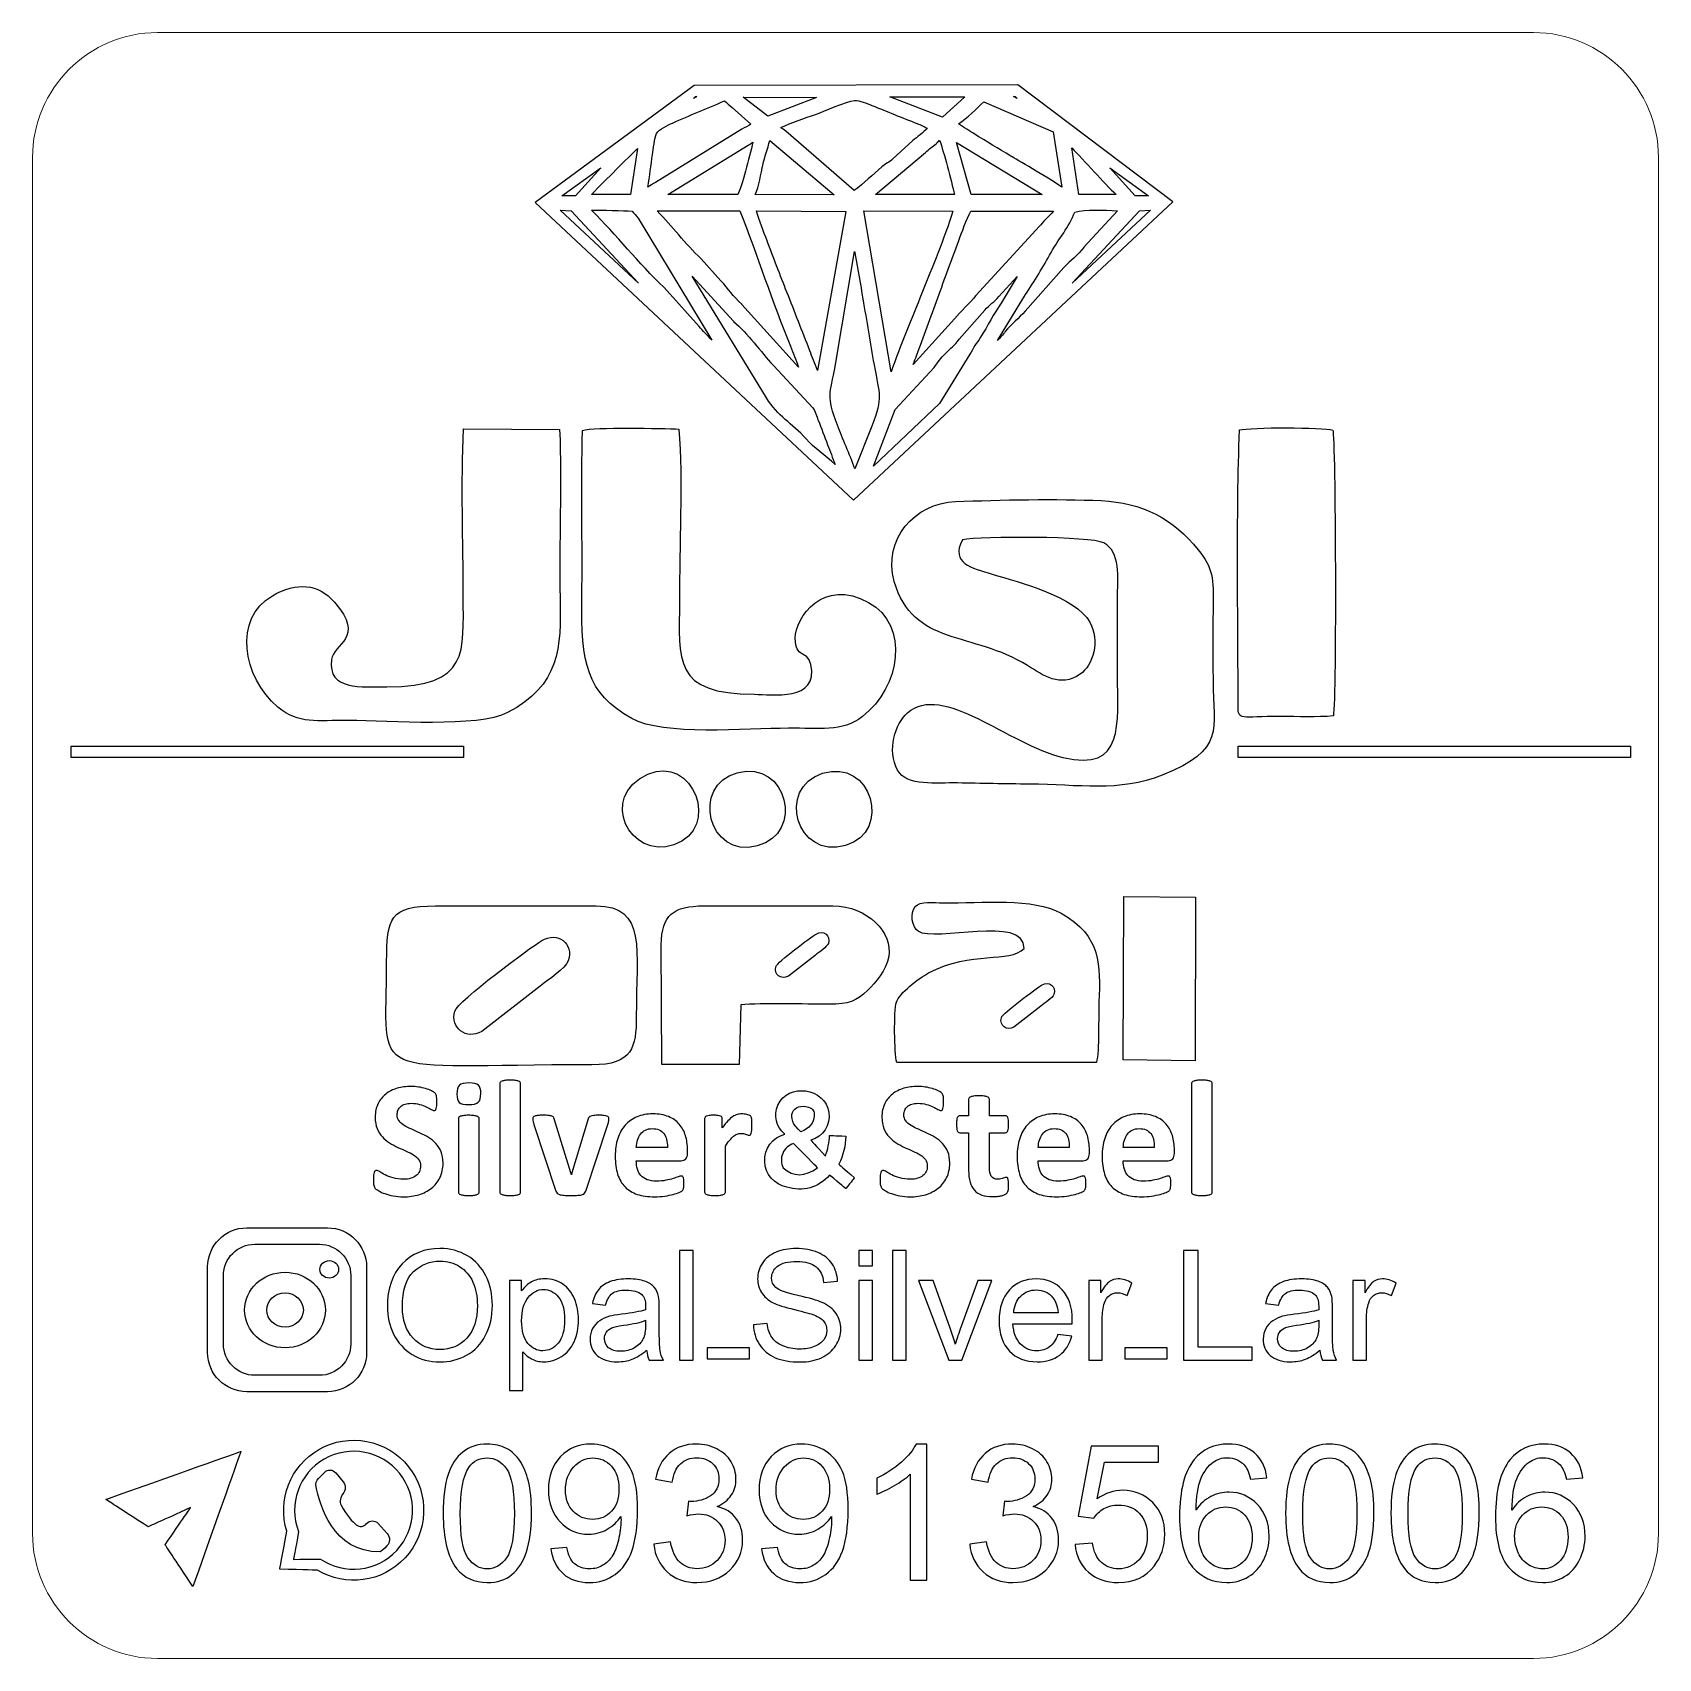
# Model space of a CAD drawing. Header units: millimetres. Extents: x -20 to 20, y -20 to 20.
import ezdxf

# ---------------------------------------------------------------- set-up
doc = ezdxf.new("R2010")
doc.units = ezdxf.units.MM
doc.header["$MEASUREMENT"] = 0
doc.layers.add('Layer 1', color=7, linetype='Continuous')

msp = doc.modelspace()

# ---------------------------------------------------------------- linework, layer by layer
at = {"layer": 'Layer 1', "color": 250, "lineweight": 9}
msp.add_open_spline([(16.9251, 19.9999), (16.9251, 19.9999), (-16.9251, 19.9999), (-16.9251, 19.9999), (-18.6163, 19.9999), (-20, 18.6162), (-20, 16.925), (-20, 16.925), (-20, -16.9251), (-20, -16.9251), (-20, -18.6163), (-18.6163, -20), (-16.9251, -20), (-16.9251, -20), (16.9251, -20), (16.9251, -20), (18.6163, -20), (20, -18.6163), (20, -16.9251), (20, -16.9251), (20, 16.925), (20, 16.925), (20, 18.6162), (18.6163, 19.9999), (16.9251, 19.9999)], degree=3, knots=[0, 0, 0, 0, 0.125, 0.125, 0.125, 0.25, 0.25, 0.25, 0.375, 0.375, 0.375, 0.5, 0.5, 0.5, 0.625, 0.625, 0.625, 0.75, 0.75, 0.75, 0.875, 0.875, 0.875, 1, 1, 1, 1], dxfattribs=at)
at = {"layer": 'Layer 1', "color": 240}
for points, knots in [([(-7.6362, 15.818), (-7.6362, 15.818), (-3.7213, 18.6942), (-3.7213, 18.6942), (-3.7213, 18.6942), (4.2363, 18.7103), (4.2363, 18.7103), (4.2363, 18.7103), (8.0553, 15.834), (8.0553, 15.834), (8.0553, 15.834), (0.1936, 8.4995), (0.1936, 8.4995), (0.1936, 8.4995), (-7.6362, 15.818), (-7.6362, 15.818)], [0, 0, 0, 0, 0.2, 0.2, 0.2, 0.4, 0.4, 0.4, 0.6, 0.6, 0.6, 0.8, 0.8, 0.8, 1, 1, 1, 1]), ([(-3.6905, 18.4225), (-3.6905, 18.4225), (-3.7409, 18.3795), (-3.7409, 18.3795), (-3.7409, 18.3795), (-3.6549, 18.4233), (-3.6549, 18.4233), (-3.6549, 18.4233), (-3.6905, 18.4225), (-3.6905, 18.4225)], [0, 0, 0, 0, 0.3333333, 0.3333333, 0.3333333, 0.6666667, 0.6666667, 0.6666667, 1, 1, 1, 1]), ([(-2.521, 18.4113), (-2.521, 18.4113), (-1.9116, 17.946), (-1.9116, 17.946), (-1.9116, 17.946), (-0.7125, 18.4046), (-0.7125, 18.4046), (-0.7125, 18.4046), (-2.521, 18.4113), (-2.521, 18.4113)], [0, 0, 0, 0, 0.3333333, 0.3333333, 0.3333333, 0.6666667, 0.6666667, 0.6666667, 1, 1, 1, 1]), ([(1.0942, 18.4218), (1.0942, 18.4218), (2.3865, 17.9197), (2.3865, 17.9197), (2.3865, 17.9197), (2.9356, 18.4218), (2.9356, 18.4218), (2.9356, 18.4218), (1.0942, 18.4218), (1.0942, 18.4218)], [0, 0, 0, 0, 0.3333333, 0.3333333, 0.3333333, 0.6666667, 0.6666667, 0.6666667, 1, 1, 1, 1]), ([(4.1701, 18.4225), (4.1701, 18.4225), (4.1344, 18.4233), (4.1344, 18.4233), (4.1344, 18.4233), (4.2207, 18.3794), (4.2207, 18.3794), (4.2207, 18.3794), (4.1701, 18.4225), (4.1701, 18.4225)], [0, 0, 0, 0, 0.3333333, 0.3333333, 0.3333333, 0.6666667, 0.6666667, 0.6666667, 1, 1, 1, 1]), ([(-4.8626, 16.1965), (-4.8008, 16.2363), (-4.7395, 16.276), (-4.6749, 16.3114), (-4.6749, 16.3114), (-2.5468, 17.6194), (-2.5468, 17.6194), (-2.4696, 17.6635), (-2.3972, 17.7011), (-2.3249, 17.7448), (-2.3249, 17.7448), (-2.7901, 18.154), (-2.7901, 18.154), (-2.8569, 18.2129), (-2.9111, 18.265), (-2.9778, 18.3176), (-3.4023, 18.1344), (-3.8363, 17.9625), (-4.256, 17.772), (-4.3695, 17.7205), (-4.5851, 17.6279), (-4.6488, 17.5122), (-4.7041, 17.4119), (-4.7249, 17.1209), (-4.7448, 17.0004), (-4.7892, 16.732), (-4.8168, 16.4637), (-4.8626, 16.1965)], [0, 0, 0, 0, 0.1111111, 0.1111111, 0.1111111, 0.2222222, 0.2222222, 0.2222222, 0.3333333, 0.3333333, 0.3333333, 0.4444444, 0.4444444, 0.4444444, 0.5555556, 0.5555556, 0.5555556, 0.6666667, 0.6666667, 0.6666667, 0.7777778, 0.7777778, 0.7777778, 0.8888889, 0.8888889, 0.8888889, 1, 1, 1, 1]), ([(-1.5908, 17.6603), (-1.5541, 17.6348), (-1.5156, 17.6114), (-1.4692, 17.5761), (-1.4692, 17.5761), (0.2154, 16.1168), (0.2154, 16.1168), (0.458, 16.2868), (0.6679, 16.5099), (0.8965, 16.6968), (0.979, 16.7643), (1.0829, 16.8135), (1.1608, 16.8899), (1.1608, 16.8899), (1.6547, 17.3444), (1.6547, 17.3444), (1.7673, 17.4324), (1.9038, 17.5353), (2.02, 17.6429), (1.936, 17.6768), (1.8508, 17.7282), (1.763, 17.7615), (1.3877, 17.9037), (1.0217, 18.0577), (0.6501, 18.2073), (0.529, 18.2561), (0.3504, 18.3328), (0.2174, 18.3261), (0.0401, 18.317), (-0.5447, 18.0528), (-0.736, 17.9858), (-0.992, 17.896), (-1.3284, 17.7858), (-1.5908, 17.6603)], [0, 0, 0, 0, 0.0909091, 0.0909091, 0.0909091, 0.1818182, 0.1818182, 0.1818182, 0.2727273, 0.2727273, 0.2727273, 0.3636364, 0.3636364, 0.3636364, 0.4545455, 0.4545455, 0.4545455, 0.5454545, 0.5454545, 0.5454545, 0.6363636, 0.6363636, 0.6363636, 0.7272727, 0.7272727, 0.7272727, 0.8181818, 0.8181818, 0.8181818, 0.9090909, 0.9090909, 0.9090909, 1, 1, 1, 1]), ([(2.7797, 17.7569), (2.9034, 17.6667), (3.0687, 17.5693), (3.1691, 17.5065), (3.4655, 17.321), (3.766, 17.1413), (4.0659, 16.9615), (4.1961, 16.8835), (4.9371, 16.4584), (5.3223, 16.1937), (5.3223, 16.1937), (5.1048, 17.5583), (5.1048, 17.5583), (5.1048, 17.5583), (3.4001, 18.2967), (3.4001, 18.2967), (3.2009, 18.1086), (3.0125, 17.9023), (2.7797, 17.7569)], [0, 0, 0, 0, 0.1666667, 0.1666667, 0.1666667, 0.3333333, 0.3333333, 0.3333333, 0.5, 0.5, 0.5, 0.6666667, 0.6666667, 0.6666667, 0.8333333, 0.8333333, 0.8333333, 1, 1, 1, 1]), ([(-4.3681, 16.0128), (-4.3681, 16.0128), (-2.6513, 16.0128), (-2.6513, 16.0128), (-2.5475, 16.2249), (-2.3688, 16.9121), (-2.2778, 17.3047), (-2.3155, 17.2786), (-2.3532, 17.2521), (-2.3922, 17.2265), (-2.3922, 17.2265), (-4.3681, 16.0128), (-4.3681, 16.0128)], [0, 0, 0, 0, 0.25, 0.25, 0.25, 0.5, 0.5, 0.5, 0.75, 0.75, 0.75, 1, 1, 1, 1]), ([(-2.2251, 16.0126), (-2.2251, 16.0126), (-0.2802, 16.0094), (-0.2802, 16.0094), (-0.2802, 16.0094), (-1.863, 17.3428), (-1.863, 17.3428), (-1.9151, 17.1404), (-1.9863, 16.9417), (-2.0343, 16.7388), (-2.0787, 16.551), (-2.1246, 16.1998), (-2.2251, 16.0126)], [0, 0, 0, 0, 0.25, 0.25, 0.25, 0.5, 0.5, 0.5, 0.75, 0.75, 0.75, 1, 1, 1, 1]), ([(0.7401, 16.0128), (0.7401, 16.0128), (2.6808, 16.0129), (2.6808, 16.0129), (2.5987, 16.3508), (2.4246, 17.0562), (2.3139, 17.3524), (2.288, 17.3219), (2.2615, 17.2918), (2.2301, 17.264), (2.1448, 17.1888), (2.0512, 17.1327), (1.9641, 17.0508), (1.9641, 17.0508), (0.7401, 16.0128), (0.7401, 16.0128)], [0, 0, 0, 0, 0.2, 0.2, 0.2, 0.4, 0.4, 0.4, 0.6, 0.6, 0.6, 0.8, 0.8, 0.8, 1, 1, 1, 1]), ([(2.7293, 17.2975), (2.7293, 17.2975), (3.0915, 16.0128), (3.0915, 16.0128), (3.0915, 16.0128), (4.8416, 16.0128), (4.8416, 16.0128), (4.8416, 16.0128), (2.7293, 17.2975), (2.7293, 17.2975)], [0, 0, 0, 0, 0.3333333, 0.3333333, 0.3333333, 0.6666667, 0.6666667, 0.6666667, 1, 1, 1, 1]), ([(-6.2473, 16.0128), (-6.2473, 16.0128), (-5.286, 16.0128), (-5.286, 16.0128), (-5.286, 16.0128), (-5.1145, 17.1489), (-5.1145, 17.1489), (-5.1145, 17.1489), (-5.6481, 16.6235), (-5.6481, 16.6235), (-5.8313, 16.4297), (-6.0621, 16.2221), (-6.2473, 16.0128)], [0, 0, 0, 0, 0.25, 0.25, 0.25, 0.5, 0.5, 0.5, 0.75, 0.75, 0.75, 1, 1, 1, 1]), ([(5.7439, 16.0115), (5.7439, 16.0115), (6.6546, 16.0125), (6.6546, 16.0125), (6.3617, 16.3007), (5.8692, 16.8411), (5.5683, 17.1644), (5.5683, 17.1644), (5.7439, 16.0115), (5.7439, 16.0115)], [0, 0, 0, 0, 0.3333333, 0.3333333, 0.3333333, 0.6666667, 0.6666667, 0.6666667, 1, 1, 1, 1]), ([(-6.6443, 15.9799), (-6.6443, 15.9799), (-6.0221, 16.667), (-6.0221, 16.667), (-6.0221, 16.667), (-6.9785, 15.9799), (-6.9785, 15.9799), (-6.9785, 15.9799), (-6.6443, 15.9799), (-6.6443, 15.9799)], [0, 0, 0, 0, 0.3333333, 0.3333333, 0.3333333, 0.6666667, 0.6666667, 0.6666667, 1, 1, 1, 1]), ([(7.1238, 15.9799), (7.1238, 15.9799), (7.4581, 15.9799), (7.4581, 15.9799), (7.4581, 15.9799), (6.5016, 16.6671), (6.5016, 16.6671), (6.5016, 16.6671), (7.1238, 15.9799), (7.1238, 15.9799)], [0, 0, 0, 0, 0.3333333, 0.3333333, 0.3333333, 0.6666667, 0.6666667, 0.6666667, 1, 1, 1, 1]), ([(-7.0218, 15.6297), (-7.0218, 15.6297), (-5.0936, 13.8323), (-5.0936, 13.8323), (-5.0936, 13.8323), (-6.7499, 15.6096), (-6.7499, 15.6096), (-6.7499, 15.6096), (-7.0218, 15.6297), (-7.0218, 15.6297)], [0, 0, 0, 0, 0.3333333, 0.3333333, 0.3333333, 0.6666667, 0.6666667, 0.6666667, 1, 1, 1, 1]), ([(-3.2874, 12.4343), (-3.2874, 12.4343), (-5.1046, 15.4324), (-5.1046, 15.4324), (-5.1454, 15.4997), (-5.2027, 15.5483), (-5.2506, 15.6061), (-5.4682, 15.6115), (-5.9967, 15.6432), (-6.2505, 15.626), (-5.6288, 15.0235), (-5.0993, 14.3233), (-4.4646, 13.7271), (-4.4646, 13.7271), (-3.596, 12.7683), (-3.596, 12.7683), (-3.5122, 12.6617), (-3.3997, 12.5463), (-3.2874, 12.4343)], [0, 0, 0, 0, 0.1666667, 0.1666667, 0.1666667, 0.3333333, 0.3333333, 0.3333333, 0.5, 0.5, 0.5, 0.6666667, 0.6666667, 0.6666667, 0.8333333, 0.8333333, 0.8333333, 1, 1, 1, 1]), ([(-1.1569, 11.7688), (-1.1584, 11.7727), (-1.1598, 11.7766), (-1.1612, 11.7803), (-1.2221, 11.946), (-1.2831, 12.117), (-1.3507, 12.2799), (-1.8056, 13.3747), (-2.1625, 14.5103), (-2.5988, 15.6125), (-2.5988, 15.6125), (-4.632, 15.6108), (-4.632, 15.6108), (-4.2675, 15.2255), (-3.9353, 14.8122), (-3.5536, 14.4317), (-3.5536, 14.4317), (-3.0629, 13.8883), (-3.0629, 13.8883), (-2.8679, 13.6866), (-2.7778, 13.5162), (-2.5523, 13.3154), (-2.5523, 13.3154), (-2.5482, 13.3116), (-2.5482, 13.3116), (-2.5482, 13.3116), (-1.1569, 11.7688), (-1.1569, 11.7688)], [0, 0, 0, 0, 0.1111111, 0.1111111, 0.1111111, 0.2222222, 0.2222222, 0.2222222, 0.3333333, 0.3333333, 0.3333333, 0.4444444, 0.4444444, 0.4444444, 0.5555556, 0.5555556, 0.5555556, 0.6666667, 0.6666667, 0.6666667, 0.7777778, 0.7777778, 0.7777778, 0.8888889, 0.8888889, 0.8888889, 1, 1, 1, 1]), ([(-0.6876, 11.6876), (-0.6876, 11.6876), (0.0071, 15.5949), (0.0071, 15.5949), (0.0071, 15.5949), (-2.1934, 15.6116), (-2.1934, 15.6116), (-2.1162, 15.366), (-2.0193, 15.1162), (-1.9302, 14.8788), (-1.7709, 14.4546), (-1.6063, 14.0322), (-1.4412, 13.6103), (-1.2528, 13.1288), (-1.0627, 12.648), (-0.8762, 12.1657), (-0.8226, 12.0269), (-0.7502, 11.8553), (-0.6876, 11.6876)], [0, 0, 0, 0, 0.1666667, 0.1666667, 0.1666667, 0.3333333, 0.3333333, 0.3333333, 0.5, 0.5, 0.5, 0.6666667, 0.6666667, 0.6666667, 0.8333333, 0.8333333, 0.8333333, 1, 1, 1, 1]), ([(1.126, 11.6537), (1.3469, 12.3002), (1.6324, 12.9644), (1.8793, 13.5846), (2.1401, 14.2399), (2.4276, 14.9286), (2.6416, 15.6042), (2.6416, 15.6042), (0.4523, 15.6122), (0.4523, 15.6122), (0.4523, 15.6122), (1.126, 11.6537), (1.126, 11.6537)], [0, 0, 0, 0, 0.25, 0.25, 0.25, 0.5, 0.5, 0.5, 0.75, 0.75, 0.75, 1, 1, 1, 1]), ([(1.664, 11.8336), (1.664, 11.8336), (2.6849, 12.9541), (2.6849, 12.9541), (2.8446, 13.1591), (3.0443, 13.3185), (3.2082, 13.5299), (3.2082, 13.5299), (4.7707, 15.2351), (4.7707, 15.2351), (4.8417, 15.3249), (5.0073, 15.4815), (5.1173, 15.6054), (5.1173, 15.6054), (3.0796, 15.6054), (3.0796, 15.6054), (2.9738, 15.412), (2.8575, 15.0674), (2.7866, 14.8798), (2.6102, 14.4127), (2.4406, 13.9426), (2.2701, 13.4733), (2.0967, 12.9964), (1.924, 12.5186), (1.7429, 12.0445), (1.7223, 11.9907), (1.6951, 11.9163), (1.664, 11.8336)], [0, 0, 0, 0, 0.1111111, 0.1111111, 0.1111111, 0.2222222, 0.2222222, 0.2222222, 0.3333333, 0.3333333, 0.3333333, 0.4444444, 0.4444444, 0.4444444, 0.5555556, 0.5555556, 0.5555556, 0.6666667, 0.6666667, 0.6666667, 0.7777778, 0.7777778, 0.7777778, 0.8888889, 0.8888889, 0.8888889, 1, 1, 1, 1]), ([(3.7427, 12.4224), (3.8074, 12.4928), (3.8707, 12.5652), (3.9312, 12.6411), (4.0832, 12.8319), (4.263, 12.9658), (4.4191, 13.1475), (4.4191, 13.1475), (5.3743, 14.2221), (5.3743, 14.2221), (5.534, 14.3985), (5.7154, 14.5149), (5.8621, 14.7119), (5.8621, 14.7119), (5.8651, 14.7161), (5.8651, 14.7161), (5.8651, 14.7161), (6.6901, 15.6161), (6.6901, 15.6161), (6.3552, 15.635), (5.9076, 15.6545), (5.6406, 15.5812), (5.4978, 15.2079), (5.248, 14.9357), (5.0588, 14.5883), (4.8656, 14.2334), (4.6464, 13.8896), (4.4301, 13.5509), (4.4301, 13.5509), (3.7427, 12.4224), (3.7427, 12.4224)], [0, 0, 0, 0, 0.1, 0.1, 0.1, 0.2, 0.2, 0.2, 0.3, 0.3, 0.3, 0.4, 0.4, 0.4, 0.5, 0.5, 0.5, 0.6, 0.6, 0.6, 0.7, 0.7, 0.7, 0.8, 0.8, 0.8, 0.9, 0.9, 0.9, 1, 1, 1, 1]), ([(7.5013, 15.6297), (7.5013, 15.6297), (7.2295, 15.6096), (7.2295, 15.6096), (7.2295, 15.6096), (5.5735, 13.8327), (5.5735, 13.8327), (5.5735, 13.8327), (7.5013, 15.6297), (7.5013, 15.6297)], [0, 0, 0, 0, 0.3333333, 0.3333333, 0.3333333, 0.6666667, 0.6666667, 0.6666667, 1, 1, 1, 1]), ([(0.2275, 9.2636), (0.2275, 9.2636), (0.6464, 10.3118), (0.6464, 10.3118), (0.9245, 11.0753), (0.8423, 11.0394), (0.7013, 11.8281), (0.6052, 12.3655), (0.5203, 12.9066), (0.4287, 13.445), (0.367, 13.8077), (0.3048, 14.1703), (0.2376, 14.5318), (0.2332, 14.5556), (0.2282, 14.5844), (0.2227, 14.6166), (0.2227, 14.6166), (-0.2482, 11.832), (-0.2482, 11.832), (-0.3912, 11.0497), (-0.4735, 11.0934), (-0.1976, 10.3368), (-0.0803, 10.0149), (0.1114, 9.6203), (0.2275, 9.2636)], [0, 0, 0, 0, 0.125, 0.125, 0.125, 0.25, 0.25, 0.25, 0.375, 0.375, 0.375, 0.5, 0.5, 0.5, 0.625, 0.625, 0.625, 0.75, 0.75, 0.75, 0.875, 0.875, 0.875, 1, 1, 1, 1]), ([(-0.2565, 9.3727), (-0.3166, 9.5356), (-0.3775, 9.6982), (-0.4391, 9.8606), (-0.5155, 10.0623), (-0.5927, 10.264), (-0.6723, 10.4645), (-0.7044, 10.5452), (-0.7563, 10.6943), (-0.8003, 10.7698), (-0.8003, 10.7698), (-1.7735, 11.805), (-1.7735, 11.805), (-2.0925, 12.1548), (-2.3966, 12.5876), (-2.7516, 12.8941), (-2.7516, 12.8941), (-2.756, 12.8979), (-2.756, 12.8979), (-2.756, 12.8979), (-3.7713, 14.006), (-3.7713, 14.006), (-3.7713, 14.006), (-1.9475, 11.0166), (-1.9475, 11.0166), (-1.6548, 10.5496), (-1.3251, 10.3995), (-0.969, 10.0012), (-0.7773, 9.7869), (-0.4834, 9.5821), (-0.2565, 9.3727)], [0, 0, 0, 0, 0.1, 0.1, 0.1, 0.2, 0.2, 0.2, 0.3, 0.3, 0.3, 0.4, 0.4, 0.4, 0.5, 0.5, 0.5, 0.6, 0.6, 0.6, 0.7, 0.7, 0.7, 0.8, 0.8, 0.8, 0.9, 0.9, 0.9, 1, 1, 1, 1]), ([(0.6906, 9.3306), (0.6906, 9.3306), (2.3164, 10.8723), (2.3164, 10.8723), (2.3164, 10.8723), (3.0571, 12.0834), (3.0571, 12.0834), (3.1404, 12.2333), (3.2272, 12.3625), (3.3217, 12.5048), (3.5028, 12.7774), (3.6388, 13.0834), (3.8293, 13.3428), (3.8293, 13.3428), (4.2243, 13.998), (4.2243, 13.998), (4.2243, 13.998), (3.7711, 13.5043), (3.7711, 13.5043), (3.6676, 13.38), (3.5386, 13.298), (3.4318, 13.1684), (3.4318, 13.1684), (2.7976, 12.4572), (2.7976, 12.4572), (2.6781, 12.2975), (2.5958, 12.2375), (2.4573, 12.103), (2.3492, 11.998), (2.2771, 11.8854), (2.1803, 11.7623), (2.1803, 11.7623), (1.2247, 10.7224), (1.2247, 10.7224), (1.2247, 10.7224), (0.6906, 9.3306), (0.6906, 9.3306)], [0, 0, 0, 0, 0.0833333, 0.0833333, 0.0833333, 0.1666667, 0.1666667, 0.1666667, 0.25, 0.25, 0.25, 0.3333333, 0.3333333, 0.3333333, 0.4166667, 0.4166667, 0.4166667, 0.5, 0.5, 0.5, 0.5833333, 0.5833333, 0.5833333, 0.6666667, 0.6666667, 0.6666667, 0.75, 0.75, 0.75, 0.8333333, 0.8333333, 0.8333333, 0.9166667, 0.9166667, 0.9166667, 1, 1, 1, 1]), ([(-7.0328, 10.2324), (-7.0328, 10.2324), (-9.3984, 10.2494), (-9.3984, 10.2494), (-9.4597, 8.9178), (-9.4048, 7.4674), (-9.4048, 6.1374), (-9.4048, 4.7702), (-9.2334, 3.9028), (-11.2838, 3.9049), (-11.9041, 3.9055), (-12.7386, 3.8054), (-12.6478, 4.5724), (-12.6009, 4.9688), (-11.7909, 5.0926), (-12.575, 5.9894), (-12.9709, 6.4421), (-13.4963, 6.489), (-14.0983, 6.1451), (-15.0698, 5.5901), (-14.8384, 4.1404), (-13.9633, 3.4063), (-13.4414, 2.9685), (-13.0109, 3.0862), (-12.2198, 3.0765), (-11.2124, 3.0643), (-9.0411, 2.8915), (-8.3118, 3.2691), (-7.0301, 3.9327), (-6.9937, 4.8761), (-7.0216, 6.0854), (-7.0531, 7.451), (-6.9709, 8.8895), (-7.0328, 10.2324)], [0, 0, 0, 0, 0.0909091, 0.0909091, 0.0909091, 0.1818182, 0.1818182, 0.1818182, 0.2727273, 0.2727273, 0.2727273, 0.3636364, 0.3636364, 0.3636364, 0.4545455, 0.4545455, 0.4545455, 0.5454545, 0.5454545, 0.5454545, 0.6363636, 0.6363636, 0.6363636, 0.7272727, 0.7272727, 0.7272727, 0.8181818, 0.8181818, 0.8181818, 0.9090909, 0.9090909, 0.9090909, 1, 1, 1, 1]), ([(-4.097, 10.2455), (-4.4947, 10.2582), (-6.1979, 10.2974), (-6.4708, 10.2132), (-6.5029, 8.8444), (-6.4708, 7.4569), (-6.4845, 6.0854), (-6.5004, 4.4999), (-6.3905, 3.7632), (-5.2537, 3.1204), (-4.4992, 2.6937), (-2.4402, 2.8799), (-1.4041, 2.885), (-0.6588, 2.8887), (-0.0814, 2.781), (0.4168, 3.1707), (1.3575, 3.9064), (1.579, 5.4183), (0.5679, 5.9795), (-0.5497, 6.5999), (-1.2335, 5.6132), (-1.2353, 5.0969), (-1.2369, 4.5903), (-0.9436, 4.8218), (-0.8561, 4.4526), (-0.6381, 3.533), (-1.8347, 3.7184), (-2.2361, 3.7198), (-4.2606, 3.7272), (-4.0856, 4.546), (-4.0856, 6.0334), (-4.0856, 7.3475), (-4.001, 8.9689), (-4.097, 10.2455)], [0, 0, 0, 0, 0.0909091, 0.0909091, 0.0909091, 0.1818182, 0.1818182, 0.1818182, 0.2727273, 0.2727273, 0.2727273, 0.3636364, 0.3636364, 0.3636364, 0.4545455, 0.4545455, 0.4545455, 0.5454545, 0.5454545, 0.5454545, 0.6363636, 0.6363636, 0.6363636, 0.7272727, 0.7272727, 0.7272727, 0.8181818, 0.8181818, 0.8181818, 0.9090909, 0.9090909, 0.9090909, 1, 1, 1, 1]), ([(9.6935, 10.2225), (9.6098, 8.1315), (9.6574, 5.5753), (9.6581, 3.4335), (9.6582, 3.0594), (9.702, 3.1745), (10.7116, 3.1745), (11.1209, 3.1745), (11.6015, 3.1511), (12.0019, 3.1871), (12.0818, 3.6635), (12.057, 10.0292), (11.9883, 10.218), (11.7438, 10.2928), (9.9582, 10.2914), (9.6935, 10.2225)], [0, 0, 0, 0, 0.2, 0.2, 0.2, 0.4, 0.4, 0.4, 0.6, 0.6, 0.6, 0.8, 0.8, 0.8, 1, 1, 1, 1]), ([(2.8745, 7.5221), (3.332, 7.6085), (6.0394, 7.6117), (6.3522, 7.4448), (6.7772, 7.218), (6.6908, 6.6227), (6.6907, 6.0334), (6.6906, 5.4267), (6.6907, 4.8201), (6.6907, 4.2135), (6.6907, 2.9971), (6.8797, 1.7991), (5.3488, 2.1654), (3.9966, 2.4889), (2.3921, 4.0245), (1.5221, 3.2629), (1.2283, 3.0056), (1.0145, 2.3408), (1.2827, 1.8539), (1.5063, 1.4479), (2.2425, 1.5486), (2.7578, 1.539), (3.3356, 1.528), (3.93, 1.5151), (4.5238, 1.5107), (5.7335, 1.5015), (6.7346, 1.3044), (7.7881, 1.7303), (9.3664, 2.3687), (9.0411, 2.8356), (9.0411, 4.0575), (9.0411, 4.6443), (9.0312, 5.2396), (9.043, 5.8254), (9.0585, 6.5947), (9.0427, 6.8074), (8.6751, 7.2738), (8.0752, 8.0353), (7.2937, 8.4373), (6.2921, 8.4837), (5.2037, 8.5341), (3.8034, 8.5036), (2.7059, 8.4596), (1.7003, 8.4194), (0.9091, 7.5404), (1.2012, 6.4984), (1.6517, 4.8916), (3.1415, 5.2687), (4.4781, 4.4268), (4.8615, 4.1853), (5.2746, 3.8757), (5.7729, 4.2126), (6.0853, 4.4237), (6.269, 5.0428), (6.0124, 5.4926), (5.652, 6.1246), (4.2995, 6.4653), (3.6052, 6.6767), (3.1008, 6.8302), (2.5772, 6.9321), (2.8745, 7.5221)], [0, 0, 0, 0, 0.05, 0.05, 0.05, 0.1, 0.1, 0.1, 0.15, 0.15, 0.15, 0.2, 0.2, 0.2, 0.25, 0.25, 0.25, 0.3, 0.3, 0.3, 0.35, 0.35, 0.35, 0.4, 0.4, 0.4, 0.45, 0.45, 0.45, 0.5, 0.5, 0.5, 0.55, 0.55, 0.55, 0.6, 0.6, 0.6, 0.65, 0.65, 0.65, 0.7, 0.7, 0.7, 0.75, 0.75, 0.75, 0.8, 0.8, 0.8, 0.85, 0.85, 0.85, 0.9, 0.9, 0.9, 0.95, 0.95, 0.95, 1, 1, 1, 1]), ([(-9.4013, 2.4407), (-9.4013, 2.4407), (-19.0526, 2.4407), (-19.0526, 2.4407), (-19.0526, 2.4407), (-19.0526, 2.166), (-19.0526, 2.166), (-19.0526, 2.166), (-9.4013, 2.166), (-9.4013, 2.166), (-9.4013, 2.166), (-9.4013, 2.4407), (-9.4013, 2.4407)], [0, 0, 0, 0, 0.25, 0.25, 0.25, 0.5, 0.5, 0.5, 0.75, 0.75, 0.75, 1, 1, 1, 1]), ([(19.3094, 2.4407), (19.3094, 2.4407), (9.6581, 2.4407), (9.6581, 2.4407), (9.6581, 2.4407), (9.6581, 2.166), (9.6581, 2.166), (9.6581, 2.166), (19.3094, 2.166), (19.3094, 2.166), (19.3094, 2.166), (19.3094, 2.4407), (19.3094, 2.4407)], [0, 0, 0, 0, 0.25, 0.25, 0.25, 0.5, 0.5, 0.5, 0.75, 0.75, 0.75, 1, 1, 1, 1]), ([(-4.8617, 1.7566), (-6.1004, 1.1961), (-5.2948, -0.3555), (-4.2255, 0.0139), (-3.0285, 0.4273), (-3.7674, 2.2518), (-4.8617, 1.7566)], [0, 0, 0, 0, 0.5, 0.5, 0.5, 1, 1, 1, 1]), ([(-2.6619, 1.7912), (-3.8105, 1.4897), (-3.385, -0.3289), (-2.1721, -0.0108), (-0.9959, 0.2976), (-1.4308, 2.1145), (-2.6619, 1.7912)], [0, 0, 0, 0, 0.5, 0.5, 0.5, 1, 1, 1, 1]), ([(-0.5666, 1.7754), (-1.7118, 1.4106), (-1.1968, -0.349), (0, 0), (1.1565, 0.3371), (0.6502, 2.1632), (-0.5666, 1.7754)], [0, 0, 0, 0, 0.5, 0.5, 0.5, 1, 1, 1, 1]), ([(-11.2888, -2.8583), (-11.2888, -5.8946), (-11.8629, -5.3856), (-6.2389, -5.3961), (-5.2343, -5.3979), (-5.1479, -4.9587), (-5.1474, -4.2102), (-5.1464, -2.5605), (-4.8827, -1.4856), (-6.136, -1.4856), (-6.136, -1.4856), (-10.0879, -1.4856), (-10.0879, -1.4856), (-11.2094, -1.4856), (-11.2888, -1.785), (-11.2888, -2.8583)], [0, 0, 0, 0, 0.2, 0.2, 0.2, 0.4, 0.4, 0.4, 0.6, 0.6, 0.6, 0.8, 0.8, 0.8, 1, 1, 1, 1]), ([(-4.5315, -2.4423), (-4.5315, -2.4423), (-4.5188, -5.3858), (-4.5188, -5.3858), (-4.5188, -5.3858), (-2.6156, -5.3909), (-2.6156, -5.3909), (-2.6156, -5.3909), (-2.5777, -3.9209), (-2.5777, -3.9209), (-2.0564, -3.8749), (-0.9934, -3.9028), (-0.4162, -3.9033), (0.0944, -3.9033), (0.2474, -3.8388), (0.5456, -3.5598), (0.7372, -3.3805), (1.0063, -3.0665), (1.0648, -2.734), (1.166, -2.1579), (0.5495, -1.4856), (-0.3122, -1.4856), (-0.3122, -1.4856), (-3.4841, -1.4856), (-3.4841, -1.4856), (-4.2301, -1.4856), (-4.5261, -1.7091), (-4.5315, -2.4423)], [0, 0, 0, 0, 0.1111111, 0.1111111, 0.1111111, 0.2222222, 0.2222222, 0.2222222, 0.3333333, 0.3333333, 0.3333333, 0.4444444, 0.4444444, 0.4444444, 0.5555556, 0.5555556, 0.5555556, 0.6666667, 0.6666667, 0.6666667, 0.7777778, 0.7777778, 0.7777778, 0.8888889, 0.8888889, 0.8888889, 1, 1, 1, 1]), ([(4.3954, -2.532), (4.0191, -2.9041), (3.1166, -2.5726), (2.0427, -3.1359), (1.8035, -3.2613), (1.3125, -3.6449), (1.2516, -3.8532), (1.1885, -4.0686), (1.1991, -5.1197), (1.2605, -5.3344), (1.2605, -5.3344), (6.1719, -5.3377), (6.1719, -5.3377), (6.2494, -5.045), (6.2191, -4.1962), (6.2331, -3.8456), (6.2689, -2.9492), (6.3052, -2.228), (5.3018, -1.6647), (4.6247, -1.2846), (3.3679, -1.4157), (2.3916, -1.4116), (2.1866, -1.4107), (1.8337, -1.3573), (1.7119, -1.504), (1.5791, -1.6639), (1.6393, -2.0121), (1.7857, -2.1113), (2.1995, -2.3923), (4.4007, -1.6944), (4.3954, -2.532)], [0, 0, 0, 0, 0.1, 0.1, 0.1, 0.2, 0.2, 0.2, 0.3, 0.3, 0.3, 0.4, 0.4, 0.4, 0.5, 0.5, 0.5, 0.6, 0.6, 0.6, 0.7, 0.7, 0.7, 0.8, 0.8, 0.8, 0.9, 0.9, 0.9, 1, 1, 1, 1]), ([(6.8317, -5.2742), (6.8317, -5.2742), (8.6009, -5.3005), (8.6009, -5.3005), (8.6009, -5.3005), (8.6123, -1.2745), (8.6123, -1.2745), (8.6123, -1.2745), (6.846, -1.2515), (6.846, -1.2515), (6.846, -1.2515), (6.8317, -5.2742), (6.8317, -5.2742)], [0, 0, 0, 0, 0.25, 0.25, 0.25, 0.5, 0.5, 0.5, 0.75, 0.75, 0.75, 1, 1, 1, 1]), ([(-7.4745, -2.3405), (-7.7334, -2.4978), (-9.54, -3.8259), (-9.6119, -4.0745), (-9.7328, -4.4924), (-9.3285, -4.7889), (-8.9473, -4.5755), (-8.9473, -4.5755), (-7.511, -3.4586), (-7.511, -3.4586), (-7.3182, -3.3046), (-6.8867, -3.0259), (-6.8209, -2.8376), (-6.6728, -2.4128), (-7.0851, -2.1041), (-7.4745, -2.3405)], [0, 0, 0, 0, 0.2, 0.2, 0.2, 0.4, 0.4, 0.4, 0.6, 0.6, 0.6, 0.8, 0.8, 0.8, 1, 1, 1, 1]), ([(-0.7241, -2.1785), (-0.844, -2.2514), (-1.6808, -2.8666), (-1.7141, -2.9817), (-1.7701, -3.1752), (-1.5828, -3.3126), (-1.4063, -3.2137), (-1.4063, -3.2137), (-0.741, -2.6964), (-0.741, -2.6964), (-0.6517, -2.6251), (-0.4518, -2.496), (-0.4214, -2.4088), (-0.3527, -2.212), (-0.5437, -2.069), (-0.7241, -2.1785)], [0, 0, 0, 0, 0.2, 0.2, 0.2, 0.4, 0.4, 0.4, 0.6, 0.6, 0.6, 0.8, 0.8, 0.8, 1, 1, 1, 1]), ([(4.8244, -3.4337), (4.7045, -3.5065), (3.8677, -4.1217), (3.8344, -4.2369), (3.7784, -4.4304), (3.9657, -4.5677), (4.1422, -4.4689), (4.1422, -4.4689), (4.8075, -3.9516), (4.8075, -3.9516), (4.8968, -3.8802), (5.0967, -3.7512), (5.1271, -3.6639), (5.1957, -3.4671), (5.0048, -3.3242), (4.8244, -3.4337)], [0, 0, 0, 0, 0.2, 0.2, 0.2, 0.4, 0.4, 0.4, 0.6, 0.6, 0.6, 0.8, 0.8, 0.8, 1, 1, 1, 1]), ([(-9.9002, -7.8092), (-9.9002, -7.9477), (-9.9258, -8.0681), (-9.977, -8.1726), (-10.029, -8.2764), (-10.0982, -8.363), (-10.1861, -8.4328), (-10.2747, -8.5021), (-10.3771, -8.5547), (-10.4948, -8.5899), (-10.6124, -8.6253), (-10.7384, -8.6426), (-10.8727, -8.6426), (-10.9633, -8.6426), (-11.0471, -8.635), (-11.1253, -8.6197), (-11.2028, -8.6045), (-11.2713, -8.5865), (-11.3308, -8.5651), (-11.3903, -8.5443), (-11.4402, -8.5221), (-11.4803, -8.4986), (-11.5205, -8.4751), (-11.5488, -8.4543), (-11.5668, -8.437), (-11.5842, -8.419), (-11.5966, -8.3934), (-11.6042, -8.3602), (-11.6119, -8.327), (-11.6153, -8.2799), (-11.6153, -8.2176), (-11.6153, -8.1754), (-11.6139, -8.1408), (-11.6111, -8.1124), (-11.6084, -8.084), (-11.6042, -8.0612), (-11.598, -8.0432), (-11.5918, -8.0259), (-11.5835, -8.0134), (-11.5738, -8.0058), (-11.5634, -7.9982), (-11.5516, -7.9948), (-11.5378, -7.9948), (-11.5191, -7.9948), (-11.4921, -8.0058), (-11.4575, -8.0287), (-11.4229, -8.0508), (-11.3786, -8.0757), (-11.3246, -8.1027), (-11.2706, -8.1297), (-11.2055, -8.1546), (-11.1301, -8.1768), (-11.0554, -8.1996), (-10.9682, -8.2107), (-10.8692, -8.2107), (-10.8041, -8.2107), (-10.746, -8.2031), (-10.6948, -8.1879), (-10.6428, -8.172), (-10.5993, -8.1505), (-10.5633, -8.1221), (-10.5273, -8.0937), (-10.5003, -8.0591), (-10.4809, -8.0176), (-10.4622, -7.976), (-10.4525, -7.9297), (-10.4525, -7.8784), (-10.4525, -7.8189), (-10.4685, -7.7677), (-10.501, -7.7255), (-10.5335, -7.6826), (-10.5757, -7.6453), (-10.6284, -7.612), (-10.6802, -7.5788), (-10.7398, -7.5477), (-10.8062, -7.5186), (-10.872, -7.4895), (-10.9405, -7.459), (-11.0111, -7.4266), (-11.0817, -7.394), (-11.1502, -7.3573), (-11.2159, -7.3158), (-11.2824, -7.275), (-11.3419, -7.2258), (-11.3938, -7.1684), (-11.4464, -7.1109), (-11.4887, -7.0431), (-11.5212, -6.9642), (-11.5537, -6.886), (-11.5696, -6.7919), (-11.5696, -6.6825), (-11.5696, -6.5572), (-11.5461, -6.4465), (-11.4997, -6.351), (-11.4533, -6.2562), (-11.3903, -6.1772), (-11.3115, -6.1143), (-11.2319, -6.0513), (-11.1391, -6.0042), (-11.0319, -5.9731), (-10.9246, -5.942), (-10.8104, -5.9267), (-10.69, -5.9267), (-10.6284, -5.9267), (-10.5661, -5.9316), (-10.5037, -5.9413), (-10.4415, -5.9502), (-10.3833, -5.9634), (-10.3293, -5.9793), (-10.2753, -5.9959), (-10.2276, -6.0139), (-10.1854, -6.034), (-10.1438, -6.0548), (-10.1162, -6.0714), (-10.1023, -6.0852), (-10.0892, -6.0984), (-10.0802, -6.1101), (-10.0754, -6.1191), (-10.0705, -6.1288), (-10.0663, -6.1412), (-10.0629, -6.1572), (-10.0594, -6.1724), (-10.0574, -6.1918), (-10.056, -6.216), (-10.0546, -6.2396), (-10.0539, -6.2686), (-10.0539, -6.3039), (-10.0539, -6.3427), (-10.0546, -6.3759), (-10.0566, -6.4029), (-10.0587, -6.4299), (-10.0622, -6.452), (-10.067, -6.47), (-10.0719, -6.4873), (-10.0788, -6.5005), (-10.0871, -6.5081), (-10.0961, -6.5164), (-10.1079, -6.5205), (-10.1231, -6.5205), (-10.1376, -6.5205), (-10.1612, -6.5108), (-10.1937, -6.4922), (-10.2262, -6.4735), (-10.2664, -6.4527), (-10.3134, -6.4299), (-10.3612, -6.4077), (-10.4159, -6.3876), (-10.4781, -6.3696), (-10.5405, -6.351), (-10.6083, -6.342), (-10.683, -6.342), (-10.7412, -6.342), (-10.7917, -6.3489), (-10.8353, -6.3634), (-10.8782, -6.3773), (-10.9142, -6.3973), (-10.9432, -6.4223), (-10.9723, -6.4472), (-10.9944, -6.4769), (-11.0083, -6.5123), (-11.0228, -6.5476), (-11.0298, -6.5849), (-11.0298, -6.6237), (-11.0298, -6.6818), (-11.0139, -6.7323), (-10.982, -6.7746), (-10.9502, -6.8175), (-10.9072, -6.8555), (-10.854, -6.8887), (-10.8007, -6.9213), (-10.7398, -6.9524), (-10.672, -6.9815), (-10.6048, -7.0106), (-10.5356, -7.0417), (-10.465, -7.0735), (-10.3944, -7.1061), (-10.3252, -7.1427), (-10.2581, -7.1843), (-10.1902, -7.2258), (-10.13, -7.275), (-10.0767, -7.3324), (-10.0241, -7.3898), (-9.9812, -7.457), (-9.9487, -7.5352), (-9.9162, -7.6127), (-9.9002, -7.7041), (-9.9002, -7.8092)], [0, 0, 0, 0, 0.016129, 0.016129, 0.016129, 0.0322581, 0.0322581, 0.0322581, 0.0483871, 0.0483871, 0.0483871, 0.0645161, 0.0645161, 0.0645161, 0.0806452, 0.0806452, 0.0806452, 0.0967742, 0.0967742, 0.0967742, 0.1129032, 0.1129032, 0.1129032, 0.1290323, 0.1290323, 0.1290323, 0.1451613, 0.1451613, 0.1451613, 0.1612903, 0.1612903, 0.1612903, 0.1774194, 0.1774194, 0.1774194, 0.1935484, 0.1935484, 0.1935484, 0.2096774, 0.2096774, 0.2096774, 0.2258065, 0.2258065, 0.2258065, 0.2419355, 0.2419355, 0.2419355, 0.2580645, 0.2580645, 0.2580645, 0.2741935, 0.2741935, 0.2741935, 0.2903226, 0.2903226, 0.2903226, 0.3064516, 0.3064516, 0.3064516, 0.3225806, 0.3225806, 0.3225806, 0.3387097, 0.3387097, 0.3387097, 0.3548387, 0.3548387, 0.3548387, 0.3709677, 0.3709677, 0.3709677, 0.3870968, 0.3870968, 0.3870968, 0.4032258, 0.4032258, 0.4032258, 0.4193548, 0.4193548, 0.4193548, 0.4354839, 0.4354839, 0.4354839, 0.4516129, 0.4516129, 0.4516129, 0.4677419, 0.4677419, 0.4677419, 0.483871, 0.483871, 0.483871, 0.5, 0.5, 0.5, 0.516129, 0.516129, 0.516129, 0.5322581, 0.5322581, 0.5322581, 0.5483871, 0.5483871, 0.5483871, 0.5645161, 0.5645161, 0.5645161, 0.5806452, 0.5806452, 0.5806452, 0.5967742, 0.5967742, 0.5967742, 0.6129032, 0.6129032, 0.6129032, 0.6290323, 0.6290323, 0.6290323, 0.6451613, 0.6451613, 0.6451613, 0.6612903, 0.6612903, 0.6612903, 0.6774194, 0.6774194, 0.6774194, 0.6935484, 0.6935484, 0.6935484, 0.7096774, 0.7096774, 0.7096774, 0.7258065, 0.7258065, 0.7258065, 0.7419355, 0.7419355, 0.7419355, 0.7580645, 0.7580645, 0.7580645, 0.7741935, 0.7741935, 0.7741935, 0.7903226, 0.7903226, 0.7903226, 0.8064516, 0.8064516, 0.8064516, 0.8225806, 0.8225806, 0.8225806, 0.8387097, 0.8387097, 0.8387097, 0.8548387, 0.8548387, 0.8548387, 0.8709677, 0.8709677, 0.8709677, 0.8870968, 0.8870968, 0.8870968, 0.9032258, 0.9032258, 0.9032258, 0.9193548, 0.9193548, 0.9193548, 0.9354839, 0.9354839, 0.9354839, 0.9516129, 0.9516129, 0.9516129, 0.9677419, 0.9677419, 0.9677419, 0.983871, 0.983871, 0.983871, 1, 1, 1, 1]), ([(-8.9714, -6.1032), (-8.9714, -6.2063), (-8.9922, -6.2769), (-9.0344, -6.3164), (-9.0766, -6.3558), (-9.1541, -6.3752), (-9.2683, -6.3752), (-9.3832, -6.3752), (-9.4615, -6.3565), (-9.5009, -6.3184), (-9.541, -6.2804), (-9.5611, -6.2119), (-9.5611, -6.1136), (-9.5611, -6.0105), (-9.5403, -5.9392), (-9.4988, -5.899), (-9.458, -5.8596), (-9.3798, -5.8395), (-9.2642, -5.8395), (-9.1507, -5.8395), (-9.0731, -5.8589), (-9.0323, -5.8977), (-8.9915, -5.9357), (-8.9714, -6.0042), (-8.9714, -6.1032)], [0, 0, 0, 0, 0.125, 0.125, 0.125, 0.25, 0.25, 0.25, 0.375, 0.375, 0.375, 0.5, 0.5, 0.5, 0.625, 0.625, 0.625, 0.75, 0.75, 0.75, 0.875, 0.875, 0.875, 1, 1, 1, 1]), ([(-7.9928, -8.5283), (-7.9928, -8.5415), (-7.9969, -8.5533), (-8.0052, -8.5637), (-8.0128, -8.574), (-8.0267, -8.5823), (-8.0467, -8.5893), (-8.0662, -8.5955), (-8.0924, -8.6011), (-8.1242, -8.6045), (-8.1568, -8.6079), (-8.1983, -8.6094), (-8.2481, -8.6094), (-8.298, -8.6094), (-8.3395, -8.6079), (-8.3721, -8.6045), (-8.4039, -8.6011), (-8.4302, -8.5955), (-8.4496, -8.5893), (-8.4697, -8.5823), (-8.4835, -8.574), (-8.4911, -8.5637), (-8.4994, -8.5533), (-8.5036, -8.5415), (-8.5036, -8.5283), (-8.5036, -8.5283), (-8.5036, -5.8603), (-8.5036, -5.8603), (-8.5036, -5.8464), (-8.4994, -5.8347), (-8.4911, -5.8236), (-8.4835, -5.8132), (-8.4697, -5.8035), (-8.4496, -5.7966), (-8.4302, -5.789), (-8.4039, -5.7834), (-8.3721, -5.7793), (-8.3395, -5.7751), (-8.298, -5.7731), (-8.2481, -5.7731), (-8.1983, -5.7731), (-8.1568, -5.7751), (-8.1242, -5.7793), (-8.0924, -5.7834), (-8.0662, -5.789), (-8.0467, -5.7966), (-8.0267, -5.8035), (-8.0128, -5.8132), (-8.0052, -5.8236), (-7.9969, -5.8347), (-7.9928, -5.8464), (-7.9928, -5.8603), (-7.9928, -5.8603), (-7.9928, -8.5283), (-7.9928, -8.5283)], [0, 0, 0, 0, 0.0555556, 0.0555556, 0.0555556, 0.1111111, 0.1111111, 0.1111111, 0.1666667, 0.1666667, 0.1666667, 0.2222222, 0.2222222, 0.2222222, 0.2777778, 0.2777778, 0.2777778, 0.3333333, 0.3333333, 0.3333333, 0.3888889, 0.3888889, 0.3888889, 0.4444444, 0.4444444, 0.4444444, 0.5, 0.5, 0.5, 0.5555556, 0.5555556, 0.5555556, 0.6111111, 0.6111111, 0.6111111, 0.6666667, 0.6666667, 0.6666667, 0.7222222, 0.7222222, 0.7222222, 0.7777778, 0.7777778, 0.7777778, 0.8333333, 0.8333333, 0.8333333, 0.8888889, 0.8888889, 0.8888889, 0.9444444, 0.9444444, 0.9444444, 1, 1, 1, 1]), ([(-0.4929, -7.6406), (-0.7312, -7.3792), (-0.8503, -7.2484), (-0.8503, -7.2484), (-0.5534, -7.1654), (-0.364, -6.8751), (-0.4077, -6.5699), (-0.4956, -5.9568), (-1.4143, -5.8272), (-1.6655, -6.3901), (-1.7761, -6.6381), (-1.706, -6.9295), (-1.4947, -7.1001), (-1.7948, -7.1819), (-1.9988, -7.4598), (-1.9869, -7.7707), (-1.9749, -8.0815), (-1.7502, -8.343), (-1.4447, -8.4016), (-1.0675, -8.5325), (-0.6486, -8.4158), (-0.3934, -8.1085), (-0.1246, -8.3308), (0.0099, -8.4419), (0.0099, -8.4419), (0.1497, -8.2644), (0.2196, -8.1757), (0.2196, -8.1757), (-0.0349, -7.9534), (-0.1622, -7.8423), (-0.1622, -7.8423), (-0.0548, -7.6189), (0.0017, -7.3877), (0.0072, -7.1486), (-0.2599, -7.1378), (-0.3934, -7.1325), (-0.3934, -7.1325), (-0.4004, -7.3035), (-0.4335, -7.4729), (-0.4929, -7.6406)], [0, 0, 0, 0, 0.0769231, 0.0769231, 0.0769231, 0.1538462, 0.1538462, 0.1538462, 0.2307692, 0.2307692, 0.2307692, 0.3076923, 0.3076923, 0.3076923, 0.3846154, 0.3846154, 0.3846154, 0.4615385, 0.4615385, 0.4615385, 0.5384615, 0.5384615, 0.5384615, 0.6153846, 0.6153846, 0.6153846, 0.6923077, 0.6923077, 0.6923077, 0.7692308, 0.7692308, 0.7692308, 0.8461538, 0.8461538, 0.8461538, 0.9230769, 0.9230769, 0.9230769, 1, 1, 1, 1]), ([(2.5653, -7.8092), (2.5653, -7.9477), (2.5397, -8.0681), (2.4884, -8.1726), (2.4365, -8.2764), (2.3673, -8.363), (2.2794, -8.4328), (2.1908, -8.5021), (2.0884, -8.5547), (1.9707, -8.5899), (1.853, -8.6253), (1.7271, -8.6426), (1.5928, -8.6426), (1.5022, -8.6426), (1.4184, -8.635), (1.3402, -8.6197), (1.2627, -8.6045), (1.1942, -8.5865), (1.1347, -8.5651), (1.0751, -8.5443), (1.0253, -8.5221), (0.9852, -8.4986), (0.945, -8.4751), (0.9166, -8.4543), (0.8986, -8.437), (0.8813, -8.419), (0.8688, -8.3934), (0.8612, -8.3602), (0.8536, -8.327), (0.8502, -8.2799), (0.8502, -8.2176), (0.8502, -8.1754), (0.8516, -8.1408), (0.8544, -8.1124), (0.8571, -8.084), (0.8612, -8.0612), (0.8675, -8.0432), (0.8737, -8.0259), (0.882, -8.0134), (0.8917, -8.0058), (0.9021, -7.9982), (0.9139, -7.9948), (0.9277, -7.9948), (0.9464, -7.9948), (0.9734, -8.0058), (1.008, -8.0287), (1.0426, -8.0508), (1.0869, -8.0757), (1.1409, -8.1027), (1.1948, -8.1297), (1.2599, -8.1546), (1.3354, -8.1768), (1.4101, -8.1996), (1.4973, -8.2107), (1.5963, -8.2107), (1.6614, -8.2107), (1.7195, -8.2031), (1.7707, -8.1879), (1.8226, -8.172), (1.8662, -8.1505), (1.9022, -8.1221), (1.9382, -8.0937), (1.9652, -8.0591), (1.9846, -8.0176), (2.0033, -7.976), (2.013, -7.9297), (2.013, -7.8784), (2.013, -7.8189), (1.997, -7.7677), (1.9645, -7.7255), (1.932, -7.6826), (1.8898, -7.6453), (1.8371, -7.612), (1.7852, -7.5788), (1.7257, -7.5477), (1.6593, -7.5186), (1.5935, -7.4895), (1.525, -7.459), (1.4544, -7.4266), (1.3838, -7.394), (1.3153, -7.3573), (1.2496, -7.3158), (1.1831, -7.275), (1.1235, -7.2258), (1.0716, -7.1684), (1.0191, -7.1109), (0.9768, -7.0431), (0.9443, -6.9642), (0.9118, -6.886), (0.8959, -6.7919), (0.8959, -6.6825), (0.8959, -6.5572), (0.9194, -6.4465), (0.9658, -6.351), (1.0121, -6.2562), (1.0751, -6.1772), (1.154, -6.1143), (1.2336, -6.0513), (1.3263, -6.0042), (1.4336, -5.9731), (1.5409, -5.942), (1.6551, -5.9267), (1.7755, -5.9267), (1.8371, -5.9267), (1.8994, -5.9316), (1.9617, -5.9413), (2.024, -5.9502), (2.0822, -5.9634), (2.1362, -5.9793), (2.1901, -5.9959), (2.2379, -6.0139), (2.2801, -6.034), (2.3216, -6.0548), (2.3493, -6.0714), (2.3632, -6.0852), (2.3763, -6.0984), (2.3853, -6.1101), (2.3901, -6.1191), (2.395, -6.1288), (2.3991, -6.1412), (2.4026, -6.1572), (2.4061, -6.1724), (2.4081, -6.1918), (2.4095, -6.216), (2.4109, -6.2396), (2.4116, -6.2686), (2.4116, -6.3039), (2.4116, -6.3427), (2.4109, -6.3759), (2.4088, -6.4029), (2.4068, -6.4299), (2.4033, -6.452), (2.3985, -6.47), (2.3936, -6.4873), (2.3867, -6.5005), (2.3784, -6.5081), (2.3694, -6.5164), (2.3576, -6.5205), (2.3424, -6.5205), (2.3278, -6.5205), (2.3043, -6.5108), (2.2718, -6.4922), (2.2393, -6.4735), (2.1991, -6.4527), (2.1521, -6.4299), (2.1043, -6.4077), (2.0496, -6.3876), (1.9873, -6.3696), (1.925, -6.351), (1.8572, -6.342), (1.7825, -6.342), (1.7243, -6.342), (1.6738, -6.3489), (1.6302, -6.3634), (1.5873, -6.3773), (1.5513, -6.3973), (1.5222, -6.4223), (1.4931, -6.4472), (1.471, -6.4769), (1.4571, -6.5123), (1.4427, -6.5476), (1.4357, -6.5849), (1.4357, -6.6237), (1.4357, -6.6818), (1.4516, -6.7323), (1.4835, -6.7746), (1.5153, -6.8175), (1.5582, -6.8555), (1.6115, -6.8887), (1.6648, -6.9213), (1.7257, -6.9524), (1.7935, -6.9815), (1.8606, -7.0106), (1.9299, -7.0417), (2.0005, -7.0735), (2.0711, -7.1061), (2.1403, -7.1427), (2.2074, -7.1843), (2.2753, -7.2258), (2.3355, -7.275), (2.3888, -7.3324), (2.4413, -7.3898), (2.4843, -7.457), (2.5168, -7.5352), (2.5493, -7.6127), (2.5653, -7.7041), (2.5653, -7.8092)], [0, 0, 0, 0, 0.016129, 0.016129, 0.016129, 0.0322581, 0.0322581, 0.0322581, 0.0483871, 0.0483871, 0.0483871, 0.0645161, 0.0645161, 0.0645161, 0.0806452, 0.0806452, 0.0806452, 0.0967742, 0.0967742, 0.0967742, 0.1129032, 0.1129032, 0.1129032, 0.1290323, 0.1290323, 0.1290323, 0.1451613, 0.1451613, 0.1451613, 0.1612903, 0.1612903, 0.1612903, 0.1774194, 0.1774194, 0.1774194, 0.1935484, 0.1935484, 0.1935484, 0.2096774, 0.2096774, 0.2096774, 0.2258065, 0.2258065, 0.2258065, 0.2419355, 0.2419355, 0.2419355, 0.2580645, 0.2580645, 0.2580645, 0.2741935, 0.2741935, 0.2741935, 0.2903226, 0.2903226, 0.2903226, 0.3064516, 0.3064516, 0.3064516, 0.3225806, 0.3225806, 0.3225806, 0.3387097, 0.3387097, 0.3387097, 0.3548387, 0.3548387, 0.3548387, 0.3709677, 0.3709677, 0.3709677, 0.3870968, 0.3870968, 0.3870968, 0.4032258, 0.4032258, 0.4032258, 0.4193548, 0.4193548, 0.4193548, 0.4354839, 0.4354839, 0.4354839, 0.4516129, 0.4516129, 0.4516129, 0.4677419, 0.4677419, 0.4677419, 0.483871, 0.483871, 0.483871, 0.5, 0.5, 0.5, 0.516129, 0.516129, 0.516129, 0.5322581, 0.5322581, 0.5322581, 0.5483871, 0.5483871, 0.5483871, 0.5645161, 0.5645161, 0.5645161, 0.5806452, 0.5806452, 0.5806452, 0.5967742, 0.5967742, 0.5967742, 0.6129032, 0.6129032, 0.6129032, 0.6290323, 0.6290323, 0.6290323, 0.6451613, 0.6451613, 0.6451613, 0.6612903, 0.6612903, 0.6612903, 0.6774194, 0.6774194, 0.6774194, 0.6935484, 0.6935484, 0.6935484, 0.7096774, 0.7096774, 0.7096774, 0.7258065, 0.7258065, 0.7258065, 0.7419355, 0.7419355, 0.7419355, 0.7580645, 0.7580645, 0.7580645, 0.7741935, 0.7741935, 0.7741935, 0.7903226, 0.7903226, 0.7903226, 0.8064516, 0.8064516, 0.8064516, 0.8225806, 0.8225806, 0.8225806, 0.8387097, 0.8387097, 0.8387097, 0.8548387, 0.8548387, 0.8548387, 0.8709677, 0.8709677, 0.8709677, 0.8870968, 0.8870968, 0.8870968, 0.9032258, 0.9032258, 0.9032258, 0.9193548, 0.9193548, 0.9193548, 0.9354839, 0.9354839, 0.9354839, 0.9516129, 0.9516129, 0.9516129, 0.9677419, 0.9677419, 0.9677419, 0.983871, 0.983871, 0.983871, 1, 1, 1, 1]), ([(9.0234, -8.5283), (9.0234, -8.5415), (9.0193, -8.5533), (9.011, -8.5637), (9.0034, -8.574), (8.9895, -8.5823), (8.9695, -8.5893), (8.95, -8.5955), (8.9238, -8.6011), (8.8919, -8.6045), (8.8594, -8.6079), (8.8179, -8.6094), (8.7681, -8.6094), (8.7182, -8.6094), (8.6767, -8.6079), (8.6441, -8.6045), (8.6123, -8.6011), (8.586, -8.5955), (8.5666, -8.5893), (8.5465, -8.5823), (8.5327, -8.574), (8.5251, -8.5637), (8.5168, -8.5533), (8.5126, -8.5415), (8.5126, -8.5283), (8.5126, -8.5283), (8.5126, -5.8603), (8.5126, -5.8603), (8.5126, -5.8464), (8.5168, -5.8347), (8.5251, -5.8236), (8.5327, -5.8132), (8.5465, -5.8035), (8.5666, -5.7966), (8.586, -5.789), (8.6123, -5.7834), (8.6441, -5.7793), (8.6767, -5.7751), (8.7182, -5.7731), (8.7681, -5.7731), (8.8179, -5.7731), (8.8594, -5.7751), (8.8919, -5.7793), (8.9238, -5.7834), (8.95, -5.789), (8.9695, -5.7966), (8.9895, -5.8035), (9.0034, -5.8132), (9.011, -5.8236), (9.0193, -5.8347), (9.0234, -5.8464), (9.0234, -5.8603), (9.0234, -5.8603), (9.0234, -8.5283), (9.0234, -8.5283)], [0, 0, 0, 0, 0.0555556, 0.0555556, 0.0555556, 0.1111111, 0.1111111, 0.1111111, 0.1666667, 0.1666667, 0.1666667, 0.2222222, 0.2222222, 0.2222222, 0.2777778, 0.2777778, 0.2777778, 0.3333333, 0.3333333, 0.3333333, 0.3888889, 0.3888889, 0.3888889, 0.4444444, 0.4444444, 0.4444444, 0.5, 0.5, 0.5, 0.5555556, 0.5555556, 0.5555556, 0.6111111, 0.6111111, 0.6111111, 0.6666667, 0.6666667, 0.6666667, 0.7222222, 0.7222222, 0.7222222, 0.7777778, 0.7777778, 0.7777778, 0.8333333, 0.8333333, 0.8333333, 0.8888889, 0.8888889, 0.8888889, 0.9444444, 0.9444444, 0.9444444, 1, 1, 1, 1]), ([(-1.0957, -7.0455), (-0.8891, -6.9543), (-0.7806, -6.8236), (-0.7706, -6.6533), (-0.7637, -6.534), (-0.7918, -6.4809), (-0.9111, -6.4387), (-1.2778, -6.3086), (-1.5224, -6.7048), (-1.0957, -7.0455)], [0, 0, 0, 0, 0.3333333, 0.3333333, 0.3333333, 0.6666667, 0.6666667, 0.6666667, 1, 1, 1, 1]), ([(4.0131, -8.3505), (4.0131, -8.41), (4.0097, -8.4557), (4.0021, -8.4875), (3.9945, -8.5194), (3.9848, -8.5415), (3.9723, -8.554), (3.9606, -8.5671), (3.9426, -8.5789), (3.919, -8.5886), (3.8948, -8.599), (3.8671, -8.6079), (3.8353, -8.6149), (3.8041, -8.6225), (3.7695, -8.628), (3.7322, -8.6322), (3.6948, -8.6363), (3.6574, -8.6384), (3.6193, -8.6384), (3.5183, -8.6384), (3.4304, -8.6253), (3.3556, -8.5997), (3.2816, -8.574), (3.22, -8.5346), (3.1708, -8.4813), (3.1224, -8.428), (3.0864, -8.3609), (3.0636, -8.2792), (3.0408, -8.1982), (3.029, -8.102), (3.029, -7.9913), (3.029, -7.9913), (3.029, -7.0646), (3.029, -7.0646), (3.029, -7.0646), (2.8096, -7.0646), (2.8096, -7.0646), (2.784, -7.0646), (2.7639, -7.0487), (2.7507, -7.0168), (2.7369, -6.985), (2.73, -6.9317), (2.73, -6.8569), (2.73, -6.8175), (2.7313, -6.7843), (2.7348, -6.7572), (2.7383, -6.7303), (2.7438, -6.7088), (2.7507, -6.6929), (2.7569, -6.6776), (2.766, -6.6666), (2.7764, -6.6597), (2.7861, -6.6527), (2.7985, -6.6493), (2.8117, -6.6493), (2.8117, -6.6493), (3.029, -6.6493), (3.029, -6.6493), (3.029, -6.6493), (3.029, -6.2444), (3.029, -6.2444), (3.029, -6.2312), (3.0324, -6.2188), (3.04, -6.2077), (3.0476, -6.1973), (3.0615, -6.1884), (3.0809, -6.1807), (3.1003, -6.1731), (3.1272, -6.1676), (3.1604, -6.1641), (3.1937, -6.1607), (3.2345, -6.1592), (3.2836, -6.1592), (3.3335, -6.1592), (3.375, -6.1607), (3.4083, -6.1641), (3.4415, -6.1676), (3.4678, -6.1731), (3.4871, -6.1807), (3.5059, -6.1884), (3.5197, -6.1973), (3.5273, -6.2077), (3.5356, -6.2188), (3.5398, -6.2312), (3.5398, -6.2444), (3.5398, -6.2444), (3.5398, -6.6493), (3.5398, -6.6493), (3.5398, -6.6493), (3.9322, -6.6493), (3.9322, -6.6493), (3.946, -6.6493), (3.9578, -6.6527), (3.9675, -6.6597), (3.9778, -6.6666), (3.9862, -6.6776), (3.9931, -6.6929), (4, -6.7088), (4.0049, -6.7303), (4.0083, -6.7572), (4.0118, -6.7843), (4.0131, -6.8175), (4.0131, -6.8569), (4.0131, -6.9317), (4.0062, -6.985), (3.9931, -7.0168), (3.9792, -7.0487), (3.9598, -7.0646), (3.9342, -7.0646), (3.9342, -7.0646), (3.5398, -7.0646), (3.5398, -7.0646), (3.5398, -7.0646), (3.5398, -7.9144), (3.5398, -7.9144), (3.5398, -8.0134), (3.555, -8.0875), (3.5861, -8.1366), (3.6173, -8.1858), (3.6727, -8.2107), (3.7523, -8.2107), (3.7792, -8.2107), (3.8035, -8.2086), (3.8249, -8.2038), (3.8463, -8.1989), (3.8657, -8.1934), (3.8823, -8.1872), (3.8996, -8.1816), (3.9135, -8.1761), (3.9253, -8.1712), (3.9363, -8.1664), (3.9474, -8.1643), (3.9564, -8.1643), (3.9647, -8.1643), (3.9723, -8.1664), (3.9799, -8.1712), (3.9869, -8.1761), (3.9931, -8.1851), (3.9972, -8.1996), (4.0007, -8.2135), (4.0049, -8.2328), (4.0083, -8.2571), (4.0118, -8.2819), (4.0131, -8.3124), (4.0131, -8.3505)], [0, 0, 0, 0, 0.0208333, 0.0208333, 0.0208333, 0.0416667, 0.0416667, 0.0416667, 0.0625, 0.0625, 0.0625, 0.0833333, 0.0833333, 0.0833333, 0.1041667, 0.1041667, 0.1041667, 0.125, 0.125, 0.125, 0.1458333, 0.1458333, 0.1458333, 0.1666667, 0.1666667, 0.1666667, 0.1875, 0.1875, 0.1875, 0.2083333, 0.2083333, 0.2083333, 0.2291667, 0.2291667, 0.2291667, 0.25, 0.25, 0.25, 0.2708333, 0.2708333, 0.2708333, 0.2916667, 0.2916667, 0.2916667, 0.3125, 0.3125, 0.3125, 0.3333333, 0.3333333, 0.3333333, 0.3541667, 0.3541667, 0.3541667, 0.375, 0.375, 0.375, 0.3958333, 0.3958333, 0.3958333, 0.4166667, 0.4166667, 0.4166667, 0.4375, 0.4375, 0.4375, 0.4583333, 0.4583333, 0.4583333, 0.4791667, 0.4791667, 0.4791667, 0.5, 0.5, 0.5, 0.5208333, 0.5208333, 0.5208333, 0.5416667, 0.5416667, 0.5416667, 0.5625, 0.5625, 0.5625, 0.5833333, 0.5833333, 0.5833333, 0.6041667, 0.6041667, 0.6041667, 0.625, 0.625, 0.625, 0.6458333, 0.6458333, 0.6458333, 0.6666667, 0.6666667, 0.6666667, 0.6875, 0.6875, 0.6875, 0.7083333, 0.7083333, 0.7083333, 0.7291667, 0.7291667, 0.7291667, 0.75, 0.75, 0.75, 0.7708333, 0.7708333, 0.7708333, 0.7916667, 0.7916667, 0.7916667, 0.8125, 0.8125, 0.8125, 0.8333333, 0.8333333, 0.8333333, 0.8541667, 0.8541667, 0.8541667, 0.875, 0.875, 0.875, 0.8958333, 0.8958333, 0.8958333, 0.9166667, 0.9166667, 0.9166667, 0.9375, 0.9375, 0.9375, 0.9583333, 0.9583333, 0.9583333, 0.9791667, 0.9791667, 0.9791667, 1, 1, 1, 1]), ([(-9.0129, -8.5283), (-9.0129, -8.5415), (-9.0171, -8.5533), (-9.0254, -8.5637), (-9.033, -8.574), (-9.0468, -8.5823), (-9.0669, -8.5893), (-9.0863, -8.5955), (-9.1126, -8.6011), (-9.1444, -8.6045), (-9.177, -8.6079), (-9.2185, -8.6094), (-9.2683, -8.6094), (-9.3182, -8.6094), (-9.3597, -8.6079), (-9.3922, -8.6045), (-9.4241, -8.6011), (-9.4503, -8.5955), (-9.4697, -8.5893), (-9.4898, -8.5823), (-9.5036, -8.574), (-9.5113, -8.5637), (-9.5196, -8.5533), (-9.5237, -8.5415), (-9.5237, -8.5283), (-9.5237, -8.5283), (-9.5237, -6.7219), (-9.5237, -6.7219), (-9.5237, -6.7088), (-9.5196, -6.6971), (-9.5113, -6.6867), (-9.5036, -6.6763), (-9.4898, -6.6673), (-9.4697, -6.6603), (-9.4503, -6.6527), (-9.4241, -6.6472), (-9.3922, -6.6431), (-9.3597, -6.6389), (-9.3182, -6.6368), (-9.2683, -6.6368), (-9.2185, -6.6368), (-9.177, -6.6389), (-9.1444, -6.6431), (-9.1126, -6.6472), (-9.0863, -6.6527), (-9.0669, -6.6603), (-9.0468, -6.6673), (-9.033, -6.6763), (-9.0254, -6.6867), (-9.0171, -6.6971), (-9.0129, -6.7088), (-9.0129, -6.7219), (-9.0129, -6.7219), (-9.0129, -8.5283), (-9.0129, -8.5283)], [0, 0, 0, 0, 0.0555556, 0.0555556, 0.0555556, 0.1111111, 0.1111111, 0.1111111, 0.1666667, 0.1666667, 0.1666667, 0.2222222, 0.2222222, 0.2222222, 0.2777778, 0.2777778, 0.2777778, 0.3333333, 0.3333333, 0.3333333, 0.3888889, 0.3888889, 0.3888889, 0.4444444, 0.4444444, 0.4444444, 0.5, 0.5, 0.5, 0.5555556, 0.5555556, 0.5555556, 0.6111111, 0.6111111, 0.6111111, 0.6666667, 0.6666667, 0.6666667, 0.7222222, 0.7222222, 0.7222222, 0.7777778, 0.7777778, 0.7777778, 0.8333333, 0.8333333, 0.8333333, 0.8888889, 0.8888889, 0.8888889, 0.9444444, 0.9444444, 0.9444444, 1, 1, 1, 1]), ([(-5.8202, -6.7157), (-5.8202, -6.7227), (-5.8202, -6.731), (-5.8209, -6.7407), (-5.8216, -6.7496), (-5.823, -6.76), (-5.825, -6.7718), (-5.8271, -6.7835), (-5.8299, -6.7967), (-5.8334, -6.8112), (-5.8368, -6.8265), (-5.841, -6.8431), (-5.8465, -6.8618), (-5.8465, -6.8618), (-6.3898, -8.5), (-6.3898, -8.5), (-6.3961, -8.5228), (-6.4057, -8.5415), (-6.4168, -8.5554), (-6.4286, -8.5699), (-6.4473, -8.581), (-6.4736, -8.5893), (-6.4999, -8.5969), (-6.5359, -8.6024), (-6.5809, -8.6052), (-6.6258, -8.6079), (-6.6853, -8.6094), (-6.7581, -8.6094), (-6.8293, -8.6094), (-6.8881, -8.6079), (-6.9332, -8.6045), (-6.9781, -8.6011), (-7.0141, -8.5948), (-7.0397, -8.5872), (-7.0653, -8.5789), (-7.084, -8.5678), (-7.0951, -8.5533), (-7.1068, -8.5395), (-7.1159, -8.5215), (-7.1227, -8.5), (-7.1227, -8.5), (-7.6647, -6.8618), (-7.6647, -6.8618), (-7.673, -6.8347), (-7.6792, -6.8106), (-7.6841, -6.7891), (-7.6889, -6.7676), (-7.6917, -6.7517), (-7.6924, -6.742), (-7.6931, -6.733), (-7.6931, -6.724), (-7.6931, -6.7157), (-7.6931, -6.7026), (-7.6896, -6.6908), (-7.682, -6.6804), (-7.6744, -6.67), (-7.6612, -6.6617), (-7.6426, -6.6548), (-7.6238, -6.6486), (-7.5975, -6.6437), (-7.5651, -6.641), (-7.5318, -6.6382), (-7.4903, -6.6368), (-7.4404, -6.6368), (-7.3851, -6.6368), (-7.3408, -6.6382), (-7.3069, -6.6417), (-7.2736, -6.6451), (-7.2467, -6.65), (-7.2273, -6.6562), (-7.2079, -6.6624), (-7.194, -6.6707), (-7.1858, -6.6825), (-7.1781, -6.6943), (-7.1712, -6.7081), (-7.1657, -6.724), (-7.1657, -6.724), (-6.7546, -8.0536), (-6.7546, -8.0536), (-6.7546, -8.0536), (-6.7421, -8.1041), (-6.7421, -8.1041), (-6.7421, -8.1041), (-6.7304, -8.0536), (-6.7304, -8.0536), (-6.7304, -8.0536), (-6.3269, -6.724), (-6.3269, -6.724), (-6.3227, -6.7081), (-6.3165, -6.6943), (-6.3075, -6.6825), (-6.2985, -6.6707), (-6.2846, -6.6624), (-6.2659, -6.6562), (-6.2466, -6.65), (-6.2217, -6.6451), (-6.1898, -6.6417), (-6.1573, -6.6382), (-6.1158, -6.6368), (-6.0646, -6.6368), (-6.014, -6.6368), (-5.9732, -6.6382), (-5.9414, -6.641), (-5.9095, -6.6437), (-5.8846, -6.6486), (-5.8673, -6.6548), (-5.8493, -6.6617), (-5.8375, -6.67), (-5.8306, -6.6804), (-5.8237, -6.6908), (-5.8202, -6.7026), (-5.8202, -6.7157)], [0, 0, 0, 0, 0.027027, 0.027027, 0.027027, 0.0540541, 0.0540541, 0.0540541, 0.0810811, 0.0810811, 0.0810811, 0.1081081, 0.1081081, 0.1081081, 0.1351351, 0.1351351, 0.1351351, 0.1621622, 0.1621622, 0.1621622, 0.1891892, 0.1891892, 0.1891892, 0.2162162, 0.2162162, 0.2162162, 0.2432432, 0.2432432, 0.2432432, 0.2702703, 0.2702703, 0.2702703, 0.2972973, 0.2972973, 0.2972973, 0.3243243, 0.3243243, 0.3243243, 0.3513514, 0.3513514, 0.3513514, 0.3783784, 0.3783784, 0.3783784, 0.4054054, 0.4054054, 0.4054054, 0.4324324, 0.4324324, 0.4324324, 0.4594595, 0.4594595, 0.4594595, 0.4864865, 0.4864865, 0.4864865, 0.5135135, 0.5135135, 0.5135135, 0.5405405, 0.5405405, 0.5405405, 0.5675676, 0.5675676, 0.5675676, 0.5945946, 0.5945946, 0.5945946, 0.6216216, 0.6216216, 0.6216216, 0.6486486, 0.6486486, 0.6486486, 0.6756757, 0.6756757, 0.6756757, 0.7027027, 0.7027027, 0.7027027, 0.7297297, 0.7297297, 0.7297297, 0.7567568, 0.7567568, 0.7567568, 0.7837838, 0.7837838, 0.7837838, 0.8108108, 0.8108108, 0.8108108, 0.8378378, 0.8378378, 0.8378378, 0.8648649, 0.8648649, 0.8648649, 0.8918919, 0.8918919, 0.8918919, 0.9189189, 0.9189189, 0.9189189, 0.9459459, 0.9459459, 0.9459459, 0.972973, 0.972973, 0.972973, 1, 1, 1, 1]), ([(-3.8878, -7.5712), (-3.8878, -7.6335), (-3.9017, -7.6792), (-3.9293, -7.7089), (-3.957, -7.7387), (-3.9951, -7.7539), (-4.0442, -7.7539), (-4.0442, -7.7539), (-5.1461, -7.7539), (-5.1461, -7.7539), (-5.1461, -7.8307), (-5.1371, -7.8999), (-5.1184, -7.9629), (-5.1004, -8.0252), (-5.0713, -8.0785), (-5.0318, -8.1221), (-4.9917, -8.1657), (-4.9405, -8.1989), (-4.8775, -8.2218), (-4.8146, -8.2446), (-4.7398, -8.2563), (-4.6519, -8.2563), (-4.5626, -8.2563), (-4.4844, -8.2501), (-4.4166, -8.237), (-4.3495, -8.2238), (-4.2906, -8.21), (-4.2415, -8.1941), (-4.1924, -8.1782), (-4.1515, -8.1643), (-4.119, -8.1512), (-4.0864, -8.138), (-4.0601, -8.1318), (-4.04, -8.1318), (-4.0276, -8.1318), (-4.0173, -8.1339), (-4.0096, -8.1387), (-4.0013, -8.1436), (-3.9944, -8.1519), (-3.9888, -8.1643), (-3.984, -8.1761), (-3.9799, -8.1934), (-3.9778, -8.2156), (-3.9757, -8.2377), (-3.975, -8.266), (-3.975, -8.2993), (-3.975, -8.3291), (-3.9757, -8.3547), (-3.9771, -8.3754), (-3.9784, -8.3962), (-3.9805, -8.4142), (-3.9833, -8.4287), (-3.9861, -8.4439), (-3.9896, -8.4564), (-3.9951, -8.4661), (-4.0006, -8.4765), (-4.0076, -8.4862), (-4.0165, -8.4959), (-4.0256, -8.5048), (-4.0491, -8.518), (-4.0885, -8.5346), (-4.128, -8.5512), (-4.1778, -8.5671), (-4.2387, -8.5831), (-4.2996, -8.599), (-4.3688, -8.6128), (-4.447, -8.6246), (-4.5252, -8.6363), (-4.609, -8.6426), (-4.6983, -8.6426), (-4.8595, -8.6426), (-5, -8.6225), (-5.1211, -8.5817), (-5.2416, -8.5415), (-5.3426, -8.4799), (-5.4243, -8.3975), (-5.5053, -8.3152), (-5.5655, -8.2107), (-5.6057, -8.0854), (-5.6451, -7.9595), (-5.6652, -7.8121), (-5.6652, -7.6432), (-5.6652, -7.4826), (-5.6444, -7.3379), (-5.6022, -7.2085), (-5.5606, -7.0798), (-5.4997, -6.9704), (-5.4194, -6.8804), (-5.3398, -6.7905), (-5.243, -6.7219), (-5.1288, -6.6749), (-5.0139, -6.6271), (-4.8851, -6.6036), (-4.7419, -6.6036), (-4.5903, -6.6036), (-4.4609, -6.6258), (-4.3536, -6.6707), (-4.2456, -6.7151), (-4.1577, -6.7773), (-4.0885, -6.8562), (-4.02, -6.9351), (-3.9688, -7.0293), (-3.9363, -7.1372), (-3.9037, -7.2452), (-3.8878, -7.3629), (-3.8878, -7.4902), (-3.8878, -7.4902), (-3.8878, -7.5712), (-3.8878, -7.5712)], [0, 0, 0, 0, 0.0277778, 0.0277778, 0.0277778, 0.0555556, 0.0555556, 0.0555556, 0.0833333, 0.0833333, 0.0833333, 0.1111111, 0.1111111, 0.1111111, 0.1388889, 0.1388889, 0.1388889, 0.1666667, 0.1666667, 0.1666667, 0.1944444, 0.1944444, 0.1944444, 0.2222222, 0.2222222, 0.2222222, 0.25, 0.25, 0.25, 0.2777778, 0.2777778, 0.2777778, 0.3055556, 0.3055556, 0.3055556, 0.3333333, 0.3333333, 0.3333333, 0.3611111, 0.3611111, 0.3611111, 0.3888889, 0.3888889, 0.3888889, 0.4166667, 0.4166667, 0.4166667, 0.4444444, 0.4444444, 0.4444444, 0.4722222, 0.4722222, 0.4722222, 0.5, 0.5, 0.5, 0.5277778, 0.5277778, 0.5277778, 0.5555556, 0.5555556, 0.5555556, 0.5833333, 0.5833333, 0.5833333, 0.6111111, 0.6111111, 0.6111111, 0.6388889, 0.6388889, 0.6388889, 0.6666667, 0.6666667, 0.6666667, 0.6944444, 0.6944444, 0.6944444, 0.7222222, 0.7222222, 0.7222222, 0.75, 0.75, 0.75, 0.7777778, 0.7777778, 0.7777778, 0.8055556, 0.8055556, 0.8055556, 0.8333333, 0.8333333, 0.8333333, 0.8611111, 0.8611111, 0.8611111, 0.8888889, 0.8888889, 0.8888889, 0.9166667, 0.9166667, 0.9166667, 0.9444444, 0.9444444, 0.9444444, 0.9722222, 0.9722222, 0.9722222, 1, 1, 1, 1]), ([(-2.3035, -6.8866), (-2.3035, -6.9351), (-2.3049, -6.9753), (-2.3077, -7.0064), (-2.3105, -7.0375), (-2.3146, -7.0618), (-2.3195, -7.0791), (-2.325, -7.0964), (-2.3326, -7.1088), (-2.3409, -7.1158), (-2.3499, -7.1227), (-2.361, -7.1254), (-2.3748, -7.1254), (-2.3852, -7.1254), (-2.3977, -7.1234), (-2.4115, -7.1186), (-2.4246, -7.1137), (-2.4399, -7.1088), (-2.4572, -7.1033), (-2.4738, -7.0978), (-2.4925, -7.0929), (-2.5126, -7.0881), (-2.5333, -7.0832), (-2.5554, -7.0811), (-2.5797, -7.0811), (-2.6081, -7.0811), (-2.6365, -7.0867), (-2.6648, -7.0985), (-2.6932, -7.1102), (-2.723, -7.1275), (-2.7534, -7.1525), (-2.7839, -7.1767), (-2.8157, -7.2092), (-2.849, -7.2494), (-2.8821, -7.2901), (-2.9174, -7.34), (-2.9555, -7.3995), (-2.9555, -7.3995), (-2.9555, -8.5283), (-2.9555, -8.5283), (-2.9555, -8.5415), (-2.9597, -8.5533), (-2.968, -8.5637), (-2.9756, -8.574), (-2.9894, -8.5823), (-3.0095, -8.5893), (-3.0289, -8.5955), (-3.0552, -8.6011), (-3.087, -8.6045), (-3.1195, -8.6079), (-3.1611, -8.6094), (-3.2109, -8.6094), (-3.2607, -8.6094), (-3.3023, -8.6079), (-3.3348, -8.6045), (-3.3666, -8.6011), (-3.3929, -8.5955), (-3.4123, -8.5893), (-3.4324, -8.5823), (-3.4462, -8.574), (-3.4538, -8.5637), (-3.4621, -8.5533), (-3.4663, -8.5415), (-3.4663, -8.5283), (-3.4663, -8.5283), (-3.4663, -6.7178), (-3.4663, -6.7178), (-3.4663, -6.7047), (-3.4628, -6.6929), (-3.4559, -6.6825), (-3.4497, -6.6721), (-3.4372, -6.6638), (-3.4199, -6.6569), (-3.4019, -6.6507), (-3.3798, -6.6451), (-3.3521, -6.6417), (-3.3244, -6.6382), (-3.2891, -6.6368), (-3.2476, -6.6368), (-3.204, -6.6368), (-3.1687, -6.6382), (-3.1403, -6.6417), (-3.1119, -6.6451), (-3.0898, -6.6507), (-3.0739, -6.6569), (-3.0586, -6.6638), (-3.0476, -6.6721), (-3.0406, -6.6825), (-3.0337, -6.6929), (-3.0302, -6.7047), (-3.0302, -6.7178), (-3.0302, -6.7178), (-3.0302, -6.9435), (-3.0302, -6.9435), (-2.9832, -6.8756), (-2.9382, -6.8203), (-2.8967, -6.7767), (-2.8545, -6.733), (-2.8143, -6.6977), (-2.777, -6.6721), (-2.7389, -6.6465), (-2.7008, -6.6285), (-2.6627, -6.6188), (-2.6254, -6.6084), (-2.5873, -6.6036), (-2.5492, -6.6036), (-2.5319, -6.6036), (-2.5126, -6.6043), (-2.4925, -6.6063), (-2.4724, -6.6084), (-2.451, -6.6119), (-2.4295, -6.6167), (-2.408, -6.6216), (-2.3886, -6.6271), (-2.3727, -6.6327), (-2.3562, -6.6389), (-2.3444, -6.6451), (-2.3367, -6.652), (-2.3299, -6.659), (-2.3243, -6.6666), (-2.3208, -6.6742), (-2.3174, -6.6825), (-2.3146, -6.6936), (-2.3119, -6.7081), (-2.309, -6.7219), (-2.307, -6.7434), (-2.3056, -6.7718), (-2.3043, -6.8002), (-2.3035, -6.8383), (-2.3035, -6.8866)], [0, 0, 0, 0, 0.0232558, 0.0232558, 0.0232558, 0.0465116, 0.0465116, 0.0465116, 0.0697674, 0.0697674, 0.0697674, 0.0930233, 0.0930233, 0.0930233, 0.1162791, 0.1162791, 0.1162791, 0.1395349, 0.1395349, 0.1395349, 0.1627907, 0.1627907, 0.1627907, 0.1860465, 0.1860465, 0.1860465, 0.2093023, 0.2093023, 0.2093023, 0.2325581, 0.2325581, 0.2325581, 0.255814, 0.255814, 0.255814, 0.2790698, 0.2790698, 0.2790698, 0.3023256, 0.3023256, 0.3023256, 0.3255814, 0.3255814, 0.3255814, 0.3488372, 0.3488372, 0.3488372, 0.372093, 0.372093, 0.372093, 0.3953488, 0.3953488, 0.3953488, 0.4186047, 0.4186047, 0.4186047, 0.4418605, 0.4418605, 0.4418605, 0.4651163, 0.4651163, 0.4651163, 0.4883721, 0.4883721, 0.4883721, 0.5116279, 0.5116279, 0.5116279, 0.5348837, 0.5348837, 0.5348837, 0.5581395, 0.5581395, 0.5581395, 0.5813953, 0.5813953, 0.5813953, 0.6046512, 0.6046512, 0.6046512, 0.627907, 0.627907, 0.627907, 0.6511628, 0.6511628, 0.6511628, 0.6744186, 0.6744186, 0.6744186, 0.6976744, 0.6976744, 0.6976744, 0.7209302, 0.7209302, 0.7209302, 0.744186, 0.744186, 0.744186, 0.7674419, 0.7674419, 0.7674419, 0.7906977, 0.7906977, 0.7906977, 0.8139535, 0.8139535, 0.8139535, 0.8372093, 0.8372093, 0.8372093, 0.8604651, 0.8604651, 0.8604651, 0.8837209, 0.8837209, 0.8837209, 0.9069767, 0.9069767, 0.9069767, 0.9302326, 0.9302326, 0.9302326, 0.9534884, 0.9534884, 0.9534884, 0.9767442, 0.9767442, 0.9767442, 1, 1, 1, 1]), ([(6.0002, -7.5712), (6.0002, -7.6335), (5.9864, -7.6792), (5.9587, -7.7089), (5.931, -7.7387), (5.893, -7.7539), (5.8438, -7.7539), (5.8438, -7.7539), (4.742, -7.7539), (4.742, -7.7539), (4.742, -7.8307), (4.751, -7.8999), (4.7697, -7.9629), (4.7877, -8.0252), (4.8167, -8.0785), (4.8562, -8.1221), (4.8963, -8.1657), (4.9475, -8.1989), (5.0105, -8.2218), (5.0735, -8.2446), (5.1482, -8.2563), (5.2361, -8.2563), (5.3254, -8.2563), (5.4037, -8.2501), (5.4715, -8.237), (5.5386, -8.2238), (5.5974, -8.21), (5.6466, -8.1941), (5.6957, -8.1782), (5.7365, -8.1643), (5.7691, -8.1512), (5.8016, -8.138), (5.8279, -8.1318), (5.848, -8.1318), (5.8604, -8.1318), (5.8708, -8.1339), (5.8784, -8.1387), (5.8868, -8.1436), (5.8936, -8.1519), (5.8992, -8.1643), (5.904, -8.1761), (5.9082, -8.1934), (5.9103, -8.2156), (5.9124, -8.2377), (5.913, -8.266), (5.913, -8.2993), (5.913, -8.3291), (5.9124, -8.3547), (5.911, -8.3754), (5.9096, -8.3962), (5.9075, -8.4142), (5.9047, -8.4287), (5.902, -8.4439), (5.8985, -8.4564), (5.893, -8.4661), (5.8874, -8.4765), (5.8805, -8.4862), (5.8715, -8.4959), (5.8625, -8.5048), (5.839, -8.518), (5.7995, -8.5346), (5.7601, -8.5512), (5.7102, -8.5671), (5.6493, -8.5831), (5.5885, -8.599), (5.5192, -8.6128), (5.441, -8.6246), (5.3628, -8.6363), (5.279, -8.6426), (5.1897, -8.6426), (5.0285, -8.6426), (4.888, -8.6225), (4.7669, -8.5817), (4.6465, -8.5415), (4.5454, -8.4799), (4.4638, -8.3975), (4.3827, -8.3152), (4.3226, -8.2107), (4.2824, -8.0854), (4.243, -7.9595), (4.2229, -7.8121), (4.2229, -7.6432), (4.2229, -7.4826), (4.2436, -7.3379), (4.2859, -7.2085), (4.3274, -7.0798), (4.3883, -6.9704), (4.4686, -6.8804), (4.5482, -6.7905), (4.6451, -6.7219), (4.7593, -6.6749), (4.8742, -6.6271), (5.0029, -6.6036), (5.1461, -6.6036), (5.2977, -6.6036), (5.4272, -6.6258), (5.5345, -6.6707), (5.6424, -6.7151), (5.7303, -6.7773), (5.7995, -6.8562), (5.868, -6.9351), (5.9192, -7.0293), (5.9518, -7.1372), (5.9843, -7.2452), (6.0002, -7.3629), (6.0002, -7.4902), (6.0002, -7.4902), (6.0002, -7.5712), (6.0002, -7.5712)], [0, 0, 0, 0, 0.0277778, 0.0277778, 0.0277778, 0.0555556, 0.0555556, 0.0555556, 0.0833333, 0.0833333, 0.0833333, 0.1111111, 0.1111111, 0.1111111, 0.1388889, 0.1388889, 0.1388889, 0.1666667, 0.1666667, 0.1666667, 0.1944444, 0.1944444, 0.1944444, 0.2222222, 0.2222222, 0.2222222, 0.25, 0.25, 0.25, 0.2777778, 0.2777778, 0.2777778, 0.3055556, 0.3055556, 0.3055556, 0.3333333, 0.3333333, 0.3333333, 0.3611111, 0.3611111, 0.3611111, 0.3888889, 0.3888889, 0.3888889, 0.4166667, 0.4166667, 0.4166667, 0.4444444, 0.4444444, 0.4444444, 0.4722222, 0.4722222, 0.4722222, 0.5, 0.5, 0.5, 0.5277778, 0.5277778, 0.5277778, 0.5555556, 0.5555556, 0.5555556, 0.5833333, 0.5833333, 0.5833333, 0.6111111, 0.6111111, 0.6111111, 0.6388889, 0.6388889, 0.6388889, 0.6666667, 0.6666667, 0.6666667, 0.6944444, 0.6944444, 0.6944444, 0.7222222, 0.7222222, 0.7222222, 0.75, 0.75, 0.75, 0.7777778, 0.7777778, 0.7777778, 0.8055556, 0.8055556, 0.8055556, 0.8333333, 0.8333333, 0.8333333, 0.8611111, 0.8611111, 0.8611111, 0.8888889, 0.8888889, 0.8888889, 0.9166667, 0.9166667, 0.9166667, 0.9444444, 0.9444444, 0.9444444, 0.9722222, 0.9722222, 0.9722222, 1, 1, 1, 1]), ([(8.0911, -7.5712), (8.0911, -7.6335), (8.0773, -7.6792), (8.0496, -7.7089), (8.0219, -7.7387), (7.9839, -7.7539), (7.9347, -7.7539), (7.9347, -7.7539), (6.8329, -7.7539), (6.8329, -7.7539), (6.8329, -7.8307), (6.8419, -7.8999), (6.8606, -7.9629), (6.8786, -8.0252), (6.9076, -8.0785), (6.9471, -8.1221), (6.9872, -8.1657), (7.0384, -8.1989), (7.1014, -8.2218), (7.1644, -8.2446), (7.2391, -8.2563), (7.327, -8.2563), (7.4163, -8.2563), (7.4946, -8.2501), (7.5624, -8.237), (7.6295, -8.2238), (7.6883, -8.21), (7.7375, -8.1941), (7.7866, -8.1782), (7.8274, -8.1643), (7.86, -8.1512), (7.8925, -8.138), (7.9188, -8.1318), (7.9389, -8.1318), (7.9513, -8.1318), (7.9617, -8.1339), (7.9693, -8.1387), (7.9776, -8.1436), (7.9845, -8.1519), (7.9901, -8.1643), (7.9949, -8.1761), (7.9991, -8.1934), (8.0012, -8.2156), (8.0033, -8.2377), (8.0039, -8.266), (8.0039, -8.2993), (8.0039, -8.3291), (8.0033, -8.3547), (8.0018, -8.3754), (8.0005, -8.3962), (7.9984, -8.4142), (7.9956, -8.4287), (7.9929, -8.4439), (7.9894, -8.4564), (7.9839, -8.4661), (7.9783, -8.4765), (7.9714, -8.4862), (7.9624, -8.4959), (7.9534, -8.5048), (7.9299, -8.518), (7.8904, -8.5346), (7.8509, -8.5512), (7.8011, -8.5671), (7.7402, -8.5831), (7.6794, -8.599), (7.6101, -8.6128), (7.5319, -8.6246), (7.4537, -8.6363), (7.3699, -8.6426), (7.2806, -8.6426), (7.1194, -8.6426), (6.9789, -8.6225), (6.8578, -8.5817), (6.7374, -8.5415), (6.6363, -8.4799), (6.5546, -8.3975), (6.4736, -8.3152), (6.4135, -8.2107), (6.3733, -8.0854), (6.3339, -7.9595), (6.3138, -7.8121), (6.3138, -7.6432), (6.3138, -7.4826), (6.3345, -7.3379), (6.3768, -7.2085), (6.4183, -7.0798), (6.4792, -6.9704), (6.5595, -6.8804), (6.6391, -6.7905), (6.7359, -6.7219), (6.8502, -6.6749), (6.9651, -6.6271), (7.0938, -6.6036), (7.237, -6.6036), (7.3886, -6.6036), (7.5181, -6.6258), (7.6254, -6.6707), (7.7333, -6.7151), (7.8212, -6.7773), (7.8904, -6.8562), (7.9589, -6.9351), (8.0101, -7.0293), (8.0427, -7.1372), (8.0752, -7.2452), (8.0911, -7.3629), (8.0911, -7.4902), (8.0911, -7.4902), (8.0911, -7.5712), (8.0911, -7.5712)], [0, 0, 0, 0, 0.0277778, 0.0277778, 0.0277778, 0.0555556, 0.0555556, 0.0555556, 0.0833333, 0.0833333, 0.0833333, 0.1111111, 0.1111111, 0.1111111, 0.1388889, 0.1388889, 0.1388889, 0.1666667, 0.1666667, 0.1666667, 0.1944444, 0.1944444, 0.1944444, 0.2222222, 0.2222222, 0.2222222, 0.25, 0.25, 0.25, 0.2777778, 0.2777778, 0.2777778, 0.3055556, 0.3055556, 0.3055556, 0.3333333, 0.3333333, 0.3333333, 0.3611111, 0.3611111, 0.3611111, 0.3888889, 0.3888889, 0.3888889, 0.4166667, 0.4166667, 0.4166667, 0.4444444, 0.4444444, 0.4444444, 0.4722222, 0.4722222, 0.4722222, 0.5, 0.5, 0.5, 0.5277778, 0.5277778, 0.5277778, 0.5555556, 0.5555556, 0.5555556, 0.5833333, 0.5833333, 0.5833333, 0.6111111, 0.6111111, 0.6111111, 0.6388889, 0.6388889, 0.6388889, 0.6666667, 0.6666667, 0.6666667, 0.6944444, 0.6944444, 0.6944444, 0.7222222, 0.7222222, 0.7222222, 0.75, 0.75, 0.75, 0.7777778, 0.7777778, 0.7777778, 0.8055556, 0.8055556, 0.8055556, 0.8333333, 0.8333333, 0.8333333, 0.8611111, 0.8611111, 0.8611111, 0.8888889, 0.8888889, 0.8888889, 0.9166667, 0.9166667, 0.9166667, 0.9444444, 0.9444444, 0.9444444, 0.9722222, 0.9722222, 0.9722222, 1, 1, 1, 1]), ([(-4.3819, -7.4258), (-4.3778, -7.2826), (-4.4069, -7.1698), (-4.4685, -7.0881), (-4.5301, -7.0057), (-4.6249, -6.9649), (-4.7536, -6.9649), (-4.8187, -6.9649), (-4.8755, -6.9774), (-4.9232, -7.0016), (-4.9717, -7.0258), (-5.0118, -7.0583), (-5.0436, -7.0998), (-5.0755, -7.1414), (-5.0997, -7.1898), (-5.1163, -7.2459), (-5.1336, -7.3026), (-5.1433, -7.3622), (-5.1461, -7.4258), (-5.1461, -7.4258), (-4.3819, -7.4258), (-4.3819, -7.4258)], [0, 0, 0, 0, 0.1428571, 0.1428571, 0.1428571, 0.2857143, 0.2857143, 0.2857143, 0.4285714, 0.4285714, 0.4285714, 0.5714286, 0.5714286, 0.5714286, 0.7142857, 0.7142857, 0.7142857, 0.8571429, 0.8571429, 0.8571429, 1, 1, 1, 1]), ([(5.5061, -7.4258), (5.5102, -7.2826), (5.4812, -7.1698), (5.4196, -7.0881), (5.358, -7.0057), (5.2631, -6.9649), (5.1344, -6.9649), (5.0694, -6.9649), (5.0126, -6.9774), (4.9648, -7.0016), (4.9164, -7.0258), (4.8762, -7.0583), (4.8444, -7.0998), (4.8126, -7.1414), (4.7883, -7.1898), (4.7718, -7.2459), (4.7544, -7.3026), (4.7447, -7.3622), (4.742, -7.4258), (4.742, -7.4258), (5.5061, -7.4258), (5.5061, -7.4258)], [0, 0, 0, 0, 0.1428571, 0.1428571, 0.1428571, 0.2857143, 0.2857143, 0.2857143, 0.4285714, 0.4285714, 0.4285714, 0.5714286, 0.5714286, 0.5714286, 0.7142857, 0.7142857, 0.7142857, 0.8571429, 0.8571429, 0.8571429, 1, 1, 1, 1]), ([(7.597, -7.4258), (7.6011, -7.2826), (7.5721, -7.1698), (7.5105, -7.0881), (7.4489, -7.0057), (7.354, -6.9649), (7.2253, -6.9649), (7.1603, -6.9649), (7.1035, -6.9774), (7.0557, -7.0016), (7.0073, -7.0258), (6.9671, -7.0583), (6.9353, -7.0998), (6.9035, -7.1414), (6.8792, -7.1898), (6.8626, -7.2459), (6.8453, -7.3026), (6.8356, -7.3622), (6.8329, -7.4258), (6.8329, -7.4258), (7.597, -7.4258), (7.597, -7.4258)], [0, 0, 0, 0, 0.1428571, 0.1428571, 0.1428571, 0.2857143, 0.2857143, 0.2857143, 0.4285714, 0.4285714, 0.4285714, 0.5714286, 0.5714286, 0.5714286, 0.7142857, 0.7142857, 0.7142857, 0.8571429, 0.8571429, 0.8571429, 1, 1, 1, 1]), ([(-1.5308, -7.9337), (-1.5881, -7.8213), (-1.5929, -7.6892), (-1.5436, -7.573), (-1.4943, -7.4568), (-1.3961, -7.3683), (-1.2754, -7.3314), (-0.8828, -7.7294), (-0.6865, -7.9284), (-0.6865, -7.9284), (-0.9999, -8.1527), (-1.2813, -8.1545), (-1.5308, -7.9337)], [0, 0, 0, 0, 0.25, 0.25, 0.25, 0.5, 0.5, 0.5, 0.75, 0.75, 0.75, 1, 1, 1, 1]), ([(-12.7418, -9.4064), (-12.7418, -9.4064), (-14.731, -9.4064), (-14.731, -9.4064), (-15.2602, -9.4064), (-15.6931, -9.8392), (-15.6931, -10.3684), (-15.6931, -10.3684), (-15.6931, -12.4746), (-15.6931, -12.4746), (-15.6931, -13.0038), (-15.2602, -13.4368), (-14.731, -13.4368), (-14.731, -13.4368), (-12.7418, -13.4368), (-12.7418, -13.4368), (-12.2126, -13.4368), (-11.7797, -13.0038), (-11.7797, -12.4746), (-11.7797, -12.4746), (-11.7797, -10.3684), (-11.7797, -10.3684), (-11.7797, -9.8392), (-12.2126, -9.4064), (-12.7418, -9.4064)], [0, 0, 0, 0, 0.125, 0.125, 0.125, 0.25, 0.25, 0.25, 0.375, 0.375, 0.375, 0.5, 0.5, 0.5, 0.625, 0.625, 0.625, 0.75, 0.75, 0.75, 0.875, 0.875, 0.875, 1, 1, 1, 1]), ([(-12.9407, -9.8094), (-12.9407, -9.8094), (-14.5321, -9.8094), (-14.5321, -9.8094), (-14.9554, -9.8094), (-15.3018, -10.1557), (-15.3018, -10.5791), (-15.3018, -10.5791), (-15.3018, -12.264), (-15.3018, -12.264), (-15.3018, -12.6874), (-14.9554, -13.0337), (-14.5321, -13.0337), (-14.5321, -13.0337), (-12.9407, -13.0337), (-12.9407, -13.0337), (-12.5174, -13.0337), (-12.1711, -12.6874), (-12.1711, -12.264), (-12.1711, -12.264), (-12.1711, -10.5791), (-12.1711, -10.5791), (-12.1711, -10.1557), (-12.5174, -9.8094), (-12.9407, -9.8094)], [0, 0, 0, 0, 0.125, 0.125, 0.125, 0.25, 0.25, 0.25, 0.375, 0.375, 0.375, 0.5, 0.5, 0.5, 0.625, 0.625, 0.625, 0.75, 0.75, 0.75, 0.875, 0.875, 0.875, 1, 1, 1, 1]), ([(-11.271, -11.344), (-11.271, -10.8989), (-11.1503, -10.548), (-10.9089, -10.2953), (-10.6675, -10.0388), (-10.3581, -9.9143), (-9.9771, -9.9143), (-9.7282, -9.9143), (-9.5018, -9.9747), (-9.3019, -10.0916), (-9.102, -10.2123), (-8.9511, -10.3783), (-8.8455, -10.5895), (-8.7399, -10.8046), (-8.687, -11.046), (-8.687, -11.3138), (-8.687, -11.5892), (-8.7436, -11.8344), (-8.853, -12.0494), (-8.9624, -12.2644), (-9.1208, -12.4266), (-9.3208, -12.5398), (-9.5245, -12.6492), (-9.7433, -12.7058), (-9.9771, -12.7058), (-10.2337, -12.7058), (-10.46, -12.6454), (-10.6599, -12.5209), (-10.8599, -12.4002), (-11.0145, -12.2305), (-11.1164, -12.0192), (-11.2182, -11.808), (-11.271, -11.5816), (-11.271, -11.344)], [0, 0, 0, 0, 0.0909091, 0.0909091, 0.0909091, 0.1818182, 0.1818182, 0.1818182, 0.2727273, 0.2727273, 0.2727273, 0.3636364, 0.3636364, 0.3636364, 0.4545455, 0.4545455, 0.4545455, 0.5454545, 0.5454545, 0.5454545, 0.6363636, 0.6363636, 0.6363636, 0.7272727, 0.7272727, 0.7272727, 0.8181818, 0.8181818, 0.8181818, 0.9090909, 0.9090909, 0.9090909, 1, 1, 1, 1]), ([(-4.0811, -12.6605), (-4.0811, -12.6605), (-4.0811, -9.9596), (-4.0811, -9.9596), (-4.0811, -9.9596), (-3.7491, -9.9596), (-3.7491, -9.9596), (-3.7491, -9.9596), (-3.7491, -12.6605), (-3.7491, -12.6605), (-3.7491, -12.6605), (-4.0811, -12.6605), (-4.0811, -12.6605)], [0, 0, 0, 0, 0.25, 0.25, 0.25, 0.5, 0.5, 0.5, 0.75, 0.75, 0.75, 1, 1, 1, 1]), ([(-2.2629, -11.7929), (-2.2629, -11.7929), (-1.9271, -11.7627), (-1.9271, -11.7627), (-1.9121, -11.8985), (-1.8743, -12.0079), (-1.814, -12.0984), (-1.7574, -12.1852), (-1.6669, -12.2531), (-1.5424, -12.3097), (-1.4217, -12.3625), (-1.2821, -12.3889), (-1.1312, -12.3889), (-0.9916, -12.3889), (-0.8747, -12.37), (-0.7691, -12.3285), (-0.6634, -12.287), (-0.588, -12.2305), (-0.5352, -12.1588), (-0.4861, -12.0871), (-0.4597, -12.0117), (-0.4597, -11.9287), (-0.4597, -11.8457), (-0.4824, -11.7702), (-0.5314, -11.7061), (-0.5805, -11.6458), (-0.6634, -11.593), (-0.7766, -11.5477), (-0.8483, -11.5213), (-1.0105, -11.476), (-1.2557, -11.4157), (-1.5047, -11.3553), (-1.6782, -11.3025), (-1.78, -11.2497), (-1.9083, -11.1818), (-2.0026, -11.095), (-2.0667, -10.9969), (-2.1308, -10.8951), (-2.161, -10.7819), (-2.161, -10.6612), (-2.161, -10.5216), (-2.1233, -10.3934), (-2.0441, -10.2764), (-1.9686, -10.1595), (-1.8555, -10.069), (-1.7046, -10.0048), (-1.5575, -9.9445), (-1.3915, -9.9143), (-1.2104, -9.9143), (-1.0105, -9.9143), (-0.8332, -9.9445), (-0.6823, -10.0124), (-0.5276, -10.0765), (-0.4107, -10.1708), (-0.3277, -10.2953), (-0.2447, -10.4198), (-0.2032, -10.5631), (-0.1957, -10.7216), (-0.1957, -10.7216), (-0.539, -10.748), (-0.539, -10.748), (-0.5578, -10.5782), (-0.6182, -10.45), (-0.7238, -10.3632), (-0.8332, -10.2727), (-0.9879, -10.2312), (-1.1953, -10.2312), (-1.4141, -10.2312), (-1.5688, -10.2689), (-1.6706, -10.3481), (-1.7687, -10.4273), (-1.8178, -10.5254), (-1.8178, -10.6348), (-1.8178, -10.7329), (-1.7838, -10.8121), (-1.7121, -10.8762), (-1.6442, -10.9366), (-1.4632, -11.0045), (-1.1727, -11.0686), (-0.8822, -11.1327), (-0.6823, -11.1931), (-0.5767, -11.2421), (-0.4182, -11.3138), (-0.3013, -11.4043), (-0.2296, -11.5137), (-0.1542, -11.6269), (-0.1165, -11.7552), (-0.1165, -11.8985), (-0.1165, -12.0419), (-0.158, -12.1777), (-0.2409, -12.3021), (-0.3202, -12.4304), (-0.4409, -12.5285), (-0.5918, -12.6001), (-0.7464, -12.6718), (-0.92, -12.7058), (-1.1123, -12.7058), (-1.3575, -12.7058), (-1.5612, -12.6718), (-1.7272, -12.6001), (-1.8932, -12.5285), (-2.0215, -12.4191), (-2.1158, -12.2757), (-2.2101, -12.1362), (-2.2591, -11.9739), (-2.2629, -11.7929)], [0, 0, 0, 0, 0.0285714, 0.0285714, 0.0285714, 0.0571429, 0.0571429, 0.0571429, 0.0857143, 0.0857143, 0.0857143, 0.1142857, 0.1142857, 0.1142857, 0.1428571, 0.1428571, 0.1428571, 0.1714286, 0.1714286, 0.1714286, 0.2, 0.2, 0.2, 0.2285714, 0.2285714, 0.2285714, 0.2571429, 0.2571429, 0.2571429, 0.2857143, 0.2857143, 0.2857143, 0.3142857, 0.3142857, 0.3142857, 0.3428571, 0.3428571, 0.3428571, 0.3714286, 0.3714286, 0.3714286, 0.4, 0.4, 0.4, 0.4285714, 0.4285714, 0.4285714, 0.4571429, 0.4571429, 0.4571429, 0.4857143, 0.4857143, 0.4857143, 0.5142857, 0.5142857, 0.5142857, 0.5428571, 0.5428571, 0.5428571, 0.5714286, 0.5714286, 0.5714286, 0.6, 0.6, 0.6, 0.6285714, 0.6285714, 0.6285714, 0.6571429, 0.6571429, 0.6571429, 0.6857143, 0.6857143, 0.6857143, 0.7142857, 0.7142857, 0.7142857, 0.7428571, 0.7428571, 0.7428571, 0.7714286, 0.7714286, 0.7714286, 0.8, 0.8, 0.8, 0.8285714, 0.8285714, 0.8285714, 0.8571429, 0.8571429, 0.8571429, 0.8857143, 0.8857143, 0.8857143, 0.9142857, 0.9142857, 0.9142857, 0.9428571, 0.9428571, 0.9428571, 0.9714286, 0.9714286, 0.9714286, 1, 1, 1, 1]), ([(0.3287, -10.3368), (0.3287, -10.3368), (0.3287, -9.9596), (0.3287, -9.9596), (0.3287, -9.9596), (0.6606, -9.9596), (0.6606, -9.9596), (0.6606, -9.9596), (0.6606, -10.3368), (0.6606, -10.3368), (0.6606, -10.3368), (0.3287, -10.3368), (0.3287, -10.3368)], [0, 0, 0, 0, 0.25, 0.25, 0.25, 0.5, 0.5, 0.5, 0.75, 0.75, 0.75, 1, 1, 1, 1]), ([(1.1585, -12.6605), (1.1585, -12.6605), (1.1585, -9.9596), (1.1585, -9.9596), (1.1585, -9.9596), (1.4905, -9.9596), (1.4905, -9.9596), (1.4905, -9.9596), (1.4905, -12.6605), (1.4905, -12.6605), (1.4905, -12.6605), (1.1585, -12.6605), (1.1585, -12.6605)], [0, 0, 0, 0, 0.25, 0.25, 0.25, 0.5, 0.5, 0.5, 0.75, 0.75, 0.75, 1, 1, 1, 1]), ([(8.3183, -12.6605), (8.3183, -12.6605), (8.3183, -9.9596), (8.3183, -9.9596), (8.3183, -9.9596), (8.6766, -9.9596), (8.6766, -9.9596), (8.6766, -9.9596), (8.6766, -12.3436), (8.6766, -12.3436), (8.6766, -12.3436), (10.0045, -12.3436), (10.0045, -12.3436), (10.0045, -12.3436), (10.0045, -12.6605), (10.0045, -12.6605), (10.0045, -12.6605), (8.3183, -12.6605), (8.3183, -12.6605)], [0, 0, 0, 0, 0.1666667, 0.1666667, 0.1666667, 0.3333333, 0.3333333, 0.3333333, 0.5, 0.5, 0.5, 0.6666667, 0.6666667, 0.6666667, 0.8333333, 0.8333333, 0.8333333, 1, 1, 1, 1]), ([(-12.6999, -10.2134), (-12.8269, -10.2134), (-12.9298, -10.3097), (-12.9298, -10.4284), (-12.9298, -10.547), (-12.8269, -10.6433), (-12.6999, -10.6433), (-12.5729, -10.6433), (-12.4699, -10.547), (-12.4699, -10.4284), (-12.4699, -10.3097), (-12.5729, -10.2134), (-12.6999, -10.2134)], [0, 0, 0, 0, 0.25, 0.25, 0.25, 0.5, 0.5, 0.5, 0.75, 0.75, 0.75, 1, 1, 1, 1]), ([(-10.9014, -11.3515), (-10.9014, -11.6759), (-10.8146, -11.9325), (-10.6373, -12.1211), (-10.4638, -12.3059), (-10.245, -12.4002), (-9.9809, -12.4002), (-9.7131, -12.4002), (-9.4905, -12.3059), (-9.317, -12.1173), (-9.1435, -11.9287), (-9.0567, -11.6609), (-9.0567, -11.3138), (-9.0567, -11.095), (-9.0944, -10.9026), (-9.1661, -10.7404), (-9.2416, -10.5744), (-9.351, -10.45), (-9.4943, -10.3594), (-9.6376, -10.2689), (-9.7961, -10.2236), (-9.9734, -10.2236), (-10.2261, -10.2236), (-10.4449, -10.3104), (-10.626, -10.4839), (-10.8108, -10.6574), (-10.9014, -10.9479), (-10.9014, -11.3515)], [0, 0, 0, 0, 0.1111111, 0.1111111, 0.1111111, 0.2222222, 0.2222222, 0.2222222, 0.3333333, 0.3333333, 0.3333333, 0.4444444, 0.4444444, 0.4444444, 0.5555556, 0.5555556, 0.5555556, 0.6666667, 0.6666667, 0.6666667, 0.7777778, 0.7777778, 0.7777778, 0.8888889, 0.8888889, 0.8888889, 1, 1, 1, 1]), ([(-13.7879, -10.4985), (-14.3372, -10.4985), (-14.7825, -10.9148), (-14.7825, -11.4281), (-14.7825, -11.9414), (-14.3372, -12.3577), (-13.7879, -12.3577), (-13.2387, -12.3577), (-12.7933, -11.9414), (-12.7933, -11.4281), (-12.7933, -10.9148), (-13.2387, -10.4985), (-13.7879, -10.4985)], [0, 0, 0, 0, 0.25, 0.25, 0.25, 0.5, 0.5, 0.5, 0.75, 0.75, 0.75, 1, 1, 1, 1]), ([(-8.2683, -13.4112), (-8.2683, -13.4112), (-8.2683, -10.7027), (-8.2683, -10.7027), (-8.2683, -10.7027), (-7.9666, -10.7027), (-7.9666, -10.7027), (-7.9666, -10.7027), (-7.9666, -10.9592), (-7.9666, -10.9592), (-7.8949, -10.8611), (-7.8157, -10.7857), (-7.7251, -10.7367), (-7.6346, -10.6876), (-7.5252, -10.6612), (-7.4007, -10.6612), (-7.231, -10.6612), (-7.0838, -10.7027), (-6.9556, -10.7895), (-6.8311, -10.8762), (-6.733, -10.9969), (-6.6689, -11.1516), (-6.6048, -11.31), (-6.5708, -11.4798), (-6.5708, -11.6684), (-6.5708, -11.8646), (-6.6048, -12.0456), (-6.6764, -12.2078), (-6.7481, -12.3663), (-6.8537, -12.487), (-6.9895, -12.5737), (-7.1291, -12.6605), (-7.2725, -12.702), (-7.4233, -12.702), (-7.5327, -12.702), (-7.6308, -12.6794), (-7.7214, -12.6303), (-7.8081, -12.5851), (-7.8798, -12.5285), (-7.9364, -12.4568), (-7.9364, -12.4568), (-7.9364, -13.4112), (-7.9364, -13.4112), (-7.9364, -13.4112), (-8.2683, -13.4112), (-8.2683, -13.4112)], [0, 0, 0, 0, 0.0666667, 0.0666667, 0.0666667, 0.1333333, 0.1333333, 0.1333333, 0.2, 0.2, 0.2, 0.2666667, 0.2666667, 0.2666667, 0.3333333, 0.3333333, 0.3333333, 0.4, 0.4, 0.4, 0.4666667, 0.4666667, 0.4666667, 0.5333333, 0.5333333, 0.5333333, 0.6, 0.6, 0.6, 0.6666667, 0.6666667, 0.6666667, 0.7333333, 0.7333333, 0.7333333, 0.8, 0.8, 0.8, 0.8666667, 0.8666667, 0.8666667, 0.9333333, 0.9333333, 0.9333333, 1, 1, 1, 1]), ([(-4.8921, -12.4153), (-5.0166, -12.5209), (-5.1336, -12.5926), (-5.2467, -12.6379), (-5.3599, -12.6794), (-5.4844, -12.702), (-5.6126, -12.702), (-5.8277, -12.702), (-5.9936, -12.6492), (-6.1106, -12.5436), (-6.2275, -12.4417), (-6.2841, -12.3059), (-6.2841, -12.1437), (-6.2841, -12.0494), (-6.2615, -11.9589), (-6.22, -11.8796), (-6.1747, -11.8004), (-6.1181, -11.7401), (-6.0464, -11.691), (-5.9748, -11.642), (-5.8956, -11.608), (-5.8088, -11.5816), (-5.7409, -11.5665), (-5.6428, -11.5477), (-5.5108, -11.5326), (-5.243, -11.5024), (-5.0468, -11.4647), (-4.9185, -11.4194), (-4.9185, -11.3742), (-4.9185, -11.344), (-4.9185, -11.3327), (-4.9185, -11.1969), (-4.9487, -11.1026), (-5.0128, -11.0497), (-5.0958, -10.9743), (-5.2241, -10.9366), (-5.3901, -10.9366), (-5.5485, -10.9366), (-5.6617, -10.963), (-5.7371, -11.0196), (-5.8126, -11.0724), (-5.8654, -11.1705), (-5.9031, -11.31), (-5.9031, -11.31), (-6.2275, -11.2648), (-6.2275, -11.2648), (-6.1973, -11.1252), (-6.1483, -11.012), (-6.0804, -10.929), (-6.0125, -10.8423), (-5.9144, -10.7781), (-5.7862, -10.7291), (-5.6579, -10.6838), (-5.5108, -10.6612), (-5.341, -10.6612), (-5.1751, -10.6612), (-5.0393, -10.6801), (-4.9336, -10.7216), (-4.828, -10.7593), (-4.7526, -10.8083), (-4.7035, -10.8687), (-4.6545, -10.929), (-4.6205, -11.0045), (-4.5979, -11.095), (-4.5866, -11.1516), (-4.5828, -11.2534), (-4.5828, -11.4006), (-4.5828, -11.4006), (-4.5828, -11.8381), (-4.5828, -11.8381), (-4.5828, -12.1475), (-4.5753, -12.3399), (-4.5602, -12.4228), (-4.5489, -12.5058), (-4.5225, -12.5851), (-4.481, -12.6605), (-4.481, -12.6605), (-4.828, -12.6605), (-4.828, -12.6605), (-4.862, -12.5888), (-4.8808, -12.5096), (-4.8921, -12.4153)], [0, 0, 0, 0, 0.037037, 0.037037, 0.037037, 0.0740741, 0.0740741, 0.0740741, 0.1111111, 0.1111111, 0.1111111, 0.1481481, 0.1481481, 0.1481481, 0.1851852, 0.1851852, 0.1851852, 0.2222222, 0.2222222, 0.2222222, 0.2592593, 0.2592593, 0.2592593, 0.2962963, 0.2962963, 0.2962963, 0.3333333, 0.3333333, 0.3333333, 0.3703704, 0.3703704, 0.3703704, 0.4074074, 0.4074074, 0.4074074, 0.4444444, 0.4444444, 0.4444444, 0.4814815, 0.4814815, 0.4814815, 0.5185185, 0.5185185, 0.5185185, 0.5555556, 0.5555556, 0.5555556, 0.5925926, 0.5925926, 0.5925926, 0.6296296, 0.6296296, 0.6296296, 0.6666667, 0.6666667, 0.6666667, 0.7037037, 0.7037037, 0.7037037, 0.7407407, 0.7407407, 0.7407407, 0.7777778, 0.7777778, 0.7777778, 0.8148148, 0.8148148, 0.8148148, 0.8518519, 0.8518519, 0.8518519, 0.8888889, 0.8888889, 0.8888889, 0.9259259, 0.9259259, 0.9259259, 0.962963, 0.962963, 0.962963, 1, 1, 1, 1]), ([(0.3287, -12.6605), (0.3287, -12.6605), (0.3287, -10.7027), (0.3287, -10.7027), (0.3287, -10.7027), (0.6606, -10.7027), (0.6606, -10.7027), (0.6606, -10.7027), (0.6606, -12.6605), (0.6606, -12.6605), (0.6606, -12.6605), (0.3287, -12.6605), (0.3287, -12.6605)], [0, 0, 0, 0, 0.25, 0.25, 0.25, 0.5, 0.5, 0.5, 0.75, 0.75, 0.75, 1, 1, 1, 1]), ([(2.5391, -12.6605), (2.5391, -12.6605), (1.7998, -10.7027), (1.7998, -10.7027), (1.7998, -10.7027), (2.1544, -10.7027), (2.1544, -10.7027), (2.1544, -10.7027), (2.5731, -11.8759), (2.5731, -11.8759), (2.6183, -12.0004), (2.6598, -12.1324), (2.7013, -12.2682), (2.7277, -12.1663), (2.7692, -12.0419), (2.822, -11.8985), (2.822, -11.8985), (3.2596, -10.7027), (3.2596, -10.7027), (3.2596, -10.7027), (3.5991, -10.7027), (3.5991, -10.7027), (3.5991, -10.7027), (2.8598, -12.6605), (2.8598, -12.6605), (2.8598, -12.6605), (2.5391, -12.6605), (2.5391, -12.6605)], [0, 0, 0, 0, 0.1111111, 0.1111111, 0.1111111, 0.2222222, 0.2222222, 0.2222222, 0.3333333, 0.3333333, 0.3333333, 0.4444444, 0.4444444, 0.4444444, 0.5555556, 0.5555556, 0.5555556, 0.6666667, 0.6666667, 0.6666667, 0.7777778, 0.7777778, 0.7777778, 0.8888889, 0.8888889, 0.8888889, 1, 1, 1, 1]), ([(5.2249, -12.0268), (5.2249, -12.0268), (5.5682, -12.072), (5.5682, -12.072), (5.5154, -12.272), (5.4136, -12.4266), (5.2702, -12.536), (5.1231, -12.6454), (4.9383, -12.702), (4.7119, -12.702), (4.4252, -12.702), (4.1989, -12.6152), (4.0329, -12.4379), (3.8632, -12.2606), (3.7802, -12.0154), (3.7802, -11.6986), (3.7802, -11.3704), (3.8632, -11.1139), (4.0329, -10.9328), (4.2027, -10.7517), (4.4215, -10.6612), (4.6931, -10.6612), (4.9533, -10.6612), (5.1646, -10.748), (5.3306, -10.929), (5.4965, -11.1063), (5.5795, -11.3553), (5.5795, -11.6797), (5.5795, -11.6986), (5.5795, -11.7288), (5.5795, -11.7665), (5.5795, -11.7665), (4.1197, -11.7665), (4.1197, -11.7665), (4.131, -11.9815), (4.1913, -12.1437), (4.3007, -12.2606), (4.4101, -12.3738), (4.5459, -12.4304), (4.7119, -12.4304), (4.8326, -12.4304), (4.9345, -12.3964), (5.0212, -12.3323), (5.108, -12.2682), (5.1759, -12.1663), (5.2249, -12.0268)], [0, 0, 0, 0, 0.0666667, 0.0666667, 0.0666667, 0.1333333, 0.1333333, 0.1333333, 0.2, 0.2, 0.2, 0.2666667, 0.2666667, 0.2666667, 0.3333333, 0.3333333, 0.3333333, 0.4, 0.4, 0.4, 0.4666667, 0.4666667, 0.4666667, 0.5333333, 0.5333333, 0.5333333, 0.6, 0.6, 0.6, 0.6666667, 0.6666667, 0.6666667, 0.7333333, 0.7333333, 0.7333333, 0.8, 0.8, 0.8, 0.8666667, 0.8666667, 0.8666667, 0.9333333, 0.9333333, 0.9333333, 1, 1, 1, 1]), ([(5.9832, -12.6605), (5.9832, -12.6605), (5.9832, -10.7027), (5.9832, -10.7027), (5.9832, -10.7027), (6.2812, -10.7027), (6.2812, -10.7027), (6.2812, -10.7027), (6.2812, -11.0007), (6.2812, -11.0007), (6.3566, -10.8649), (6.4283, -10.7706), (6.4925, -10.7291), (6.5566, -10.6838), (6.6283, -10.6612), (6.7075, -10.6612), (6.8169, -10.6612), (6.93, -10.6952), (7.047, -10.7668), (7.047, -10.7668), (6.93, -11.0724), (6.93, -11.0724), (6.847, -11.0271), (6.7678, -11.0045), (6.6886, -11.0045), (6.6169, -11.0045), (6.549, -11.0271), (6.4925, -11.0686), (6.4359, -11.1139), (6.3944, -11.1742), (6.3717, -11.2497), (6.334, -11.3666), (6.3152, -11.4986), (6.3152, -11.6382), (6.3152, -11.6382), (6.3152, -12.6605), (6.3152, -12.6605), (6.3152, -12.6605), (5.9832, -12.6605), (5.9832, -12.6605)], [0, 0, 0, 0, 0.0769231, 0.0769231, 0.0769231, 0.1538462, 0.1538462, 0.1538462, 0.2307692, 0.2307692, 0.2307692, 0.3076923, 0.3076923, 0.3076923, 0.3846154, 0.3846154, 0.3846154, 0.4615385, 0.4615385, 0.4615385, 0.5384615, 0.5384615, 0.5384615, 0.6153846, 0.6153846, 0.6153846, 0.6923077, 0.6923077, 0.6923077, 0.7692308, 0.7692308, 0.7692308, 0.8461538, 0.8461538, 0.8461538, 0.9230769, 0.9230769, 0.9230769, 1, 1, 1, 1]), ([(11.6681, -12.4153), (11.5436, -12.5209), (11.4266, -12.5926), (11.3135, -12.6379), (11.2003, -12.6794), (11.0758, -12.702), (10.9476, -12.702), (10.7325, -12.702), (10.5666, -12.6492), (10.4496, -12.5436), (10.3327, -12.4417), (10.2761, -12.3059), (10.2761, -12.1437), (10.2761, -12.0494), (10.2987, -11.9589), (10.3402, -11.8796), (10.3855, -11.8004), (10.4421, -11.7401), (10.5138, -11.691), (10.5854, -11.642), (10.6646, -11.608), (10.7514, -11.5816), (10.8193, -11.5665), (10.9174, -11.5477), (11.0494, -11.5326), (11.3172, -11.5024), (11.5134, -11.4647), (11.6417, -11.4194), (11.6417, -11.3742), (11.6417, -11.344), (11.6417, -11.3327), (11.6417, -11.1969), (11.6115, -11.1026), (11.5474, -11.0497), (11.4644, -10.9743), (11.3361, -10.9366), (11.1701, -10.9366), (11.0117, -10.9366), (10.8985, -10.963), (10.8231, -11.0196), (10.7476, -11.0724), (10.6948, -11.1705), (10.6571, -11.31), (10.6571, -11.31), (10.3327, -11.2648), (10.3327, -11.2648), (10.3629, -11.1252), (10.4119, -11.012), (10.4798, -10.929), (10.5477, -10.8423), (10.6458, -10.7781), (10.774, -10.7291), (10.9023, -10.6838), (11.0494, -10.6612), (11.2192, -10.6612), (11.3851, -10.6612), (11.5209, -10.6801), (11.6266, -10.7216), (11.7322, -10.7593), (11.8076, -10.8083), (11.8567, -10.8687), (11.9057, -10.929), (11.9397, -11.0045), (11.9623, -11.095), (11.9736, -11.1516), (11.9774, -11.2534), (11.9774, -11.4006), (11.9774, -11.4006), (11.9774, -11.8381), (11.9774, -11.8381), (11.9774, -12.1475), (11.9849, -12.3399), (12, -12.4228), (12.0113, -12.5058), (12.0377, -12.5851), (12.0792, -12.6605), (12.0792, -12.6605), (11.7322, -12.6605), (11.7322, -12.6605), (11.6982, -12.5888), (11.6794, -12.5096), (11.6681, -12.4153)], [0, 0, 0, 0, 0.037037, 0.037037, 0.037037, 0.0740741, 0.0740741, 0.0740741, 0.1111111, 0.1111111, 0.1111111, 0.1481481, 0.1481481, 0.1481481, 0.1851852, 0.1851852, 0.1851852, 0.2222222, 0.2222222, 0.2222222, 0.2592593, 0.2592593, 0.2592593, 0.2962963, 0.2962963, 0.2962963, 0.3333333, 0.3333333, 0.3333333, 0.3703704, 0.3703704, 0.3703704, 0.4074074, 0.4074074, 0.4074074, 0.4444444, 0.4444444, 0.4444444, 0.4814815, 0.4814815, 0.4814815, 0.5185185, 0.5185185, 0.5185185, 0.5555556, 0.5555556, 0.5555556, 0.5925926, 0.5925926, 0.5925926, 0.6296296, 0.6296296, 0.6296296, 0.6666667, 0.6666667, 0.6666667, 0.7037037, 0.7037037, 0.7037037, 0.7407407, 0.7407407, 0.7407407, 0.7777778, 0.7777778, 0.7777778, 0.8148148, 0.8148148, 0.8148148, 0.8518519, 0.8518519, 0.8518519, 0.8888889, 0.8888889, 0.8888889, 0.9259259, 0.9259259, 0.9259259, 0.962963, 0.962963, 0.962963, 1, 1, 1, 1]), ([(12.4829, -12.6605), (12.4829, -12.6605), (12.4829, -10.7027), (12.4829, -10.7027), (12.4829, -10.7027), (12.7809, -10.7027), (12.7809, -10.7027), (12.7809, -10.7027), (12.7809, -11.0007), (12.7809, -11.0007), (12.8563, -10.8649), (12.928, -10.7706), (12.9922, -10.7291), (13.0563, -10.6838), (13.128, -10.6612), (13.2072, -10.6612), (13.3166, -10.6612), (13.4297, -10.6952), (13.5467, -10.7668), (13.5467, -10.7668), (13.4297, -11.0724), (13.4297, -11.0724), (13.3467, -11.0271), (13.2675, -11.0045), (13.1883, -11.0045), (13.1166, -11.0045), (13.0487, -11.0271), (12.9922, -11.0686), (12.9356, -11.1139), (12.8941, -11.1742), (12.8714, -11.2497), (12.8337, -11.3666), (12.8149, -11.4986), (12.8149, -11.6382), (12.8149, -11.6382), (12.8149, -12.6605), (12.8149, -12.6605), (12.8149, -12.6605), (12.4829, -12.6605), (12.4829, -12.6605)], [0, 0, 0, 0, 0.0769231, 0.0769231, 0.0769231, 0.1538462, 0.1538462, 0.1538462, 0.2307692, 0.2307692, 0.2307692, 0.3076923, 0.3076923, 0.3076923, 0.3846154, 0.3846154, 0.3846154, 0.4615385, 0.4615385, 0.4615385, 0.5384615, 0.5384615, 0.5384615, 0.6153846, 0.6153846, 0.6153846, 0.6923077, 0.6923077, 0.6923077, 0.7692308, 0.7692308, 0.7692308, 0.8461538, 0.8461538, 0.8461538, 0.9230769, 0.9230769, 0.9230769, 1, 1, 1, 1]), ([(-13.7879, -11.0071), (-14.0367, -11.0071), (-14.2383, -11.1956), (-14.2383, -11.428), (-14.2383, -11.6605), (-14.0367, -11.849), (-13.7879, -11.849), (-13.5392, -11.849), (-13.3376, -11.6605), (-13.3376, -11.428), (-13.3376, -11.1956), (-13.5392, -11.0071), (-13.7879, -11.0071)], [0, 0, 0, 0, 0.25, 0.25, 0.25, 0.5, 0.5, 0.5, 0.75, 0.75, 0.75, 1, 1, 1, 1]), ([(-7.9666, -11.6948), (-7.9666, -11.9438), (-7.9137, -12.1286), (-7.8157, -12.2493), (-7.7138, -12.37), (-7.5893, -12.4304), (-7.446, -12.4304), (-7.2989, -12.4304), (-7.1706, -12.3663), (-7.0688, -12.2418), (-6.9631, -12.1173), (-6.9103, -11.9249), (-6.9103, -11.6646), (-6.9103, -11.4157), (-6.9594, -11.2308), (-7.065, -11.1063), (-7.1668, -10.9818), (-7.2875, -10.9215), (-7.4309, -10.9215), (-7.5705, -10.9215), (-7.6949, -10.9856), (-7.8043, -11.1176), (-7.9137, -11.2497), (-7.9666, -11.4421), (-7.9666, -11.6948)], [0, 0, 0, 0, 0.125, 0.125, 0.125, 0.25, 0.25, 0.25, 0.375, 0.375, 0.375, 0.5, 0.5, 0.5, 0.625, 0.625, 0.625, 0.75, 0.75, 0.75, 0.875, 0.875, 0.875, 1, 1, 1, 1]), ([(4.1385, -11.4949), (4.1385, -11.4949), (5.2287, -11.4949), (5.2287, -11.4949), (5.2136, -11.3289), (5.1721, -11.2082), (5.1042, -11.1252), (4.9986, -10.9969), (4.8628, -10.9328), (4.6931, -10.9328), (4.5422, -10.9328), (4.4139, -10.9818), (4.3121, -11.0837), (4.2064, -11.1855), (4.1499, -11.3251), (4.1385, -11.4949)], [0, 0, 0, 0, 0.2, 0.2, 0.2, 0.4, 0.4, 0.4, 0.6, 0.6, 0.6, 0.8, 0.8, 0.8, 1, 1, 1, 1]), ([(-4.9185, -11.6797), (-5.0393, -11.7288), (-5.2203, -11.7702), (-5.4617, -11.8042), (-5.5975, -11.8231), (-5.6956, -11.8457), (-5.7522, -11.8683), (-5.8088, -11.8947), (-5.8503, -11.9287), (-5.8842, -11.9777), (-5.9144, -12.023), (-5.9295, -12.0758), (-5.9295, -12.1324), (-5.9295, -12.2229), (-5.8956, -12.2946), (-5.8277, -12.3549), (-5.7598, -12.4115), (-5.6617, -12.4417), (-5.5334, -12.4417), (-5.4052, -12.4417), (-5.292, -12.4153), (-5.1939, -12.3587), (-5.0921, -12.3021), (-5.0204, -12.2267), (-4.9751, -12.1286), (-4.9374, -12.0569), (-4.9185, -11.9438), (-4.9185, -11.8004), (-4.9185, -11.8004), (-4.9185, -11.6797), (-4.9185, -11.6797)], [0, 0, 0, 0, 0.1, 0.1, 0.1, 0.2, 0.2, 0.2, 0.3, 0.3, 0.3, 0.4, 0.4, 0.4, 0.5, 0.5, 0.5, 0.6, 0.6, 0.6, 0.7, 0.7, 0.7, 0.8, 0.8, 0.8, 0.9, 0.9, 0.9, 1, 1, 1, 1]), ([(11.6417, -11.6797), (11.5209, -11.7288), (11.3399, -11.7702), (11.0985, -11.8042), (10.9627, -11.8231), (10.8646, -11.8457), (10.808, -11.8683), (10.7514, -11.8947), (10.7099, -11.9287), (10.676, -11.9777), (10.6458, -12.023), (10.6307, -12.0758), (10.6307, -12.1324), (10.6307, -12.2229), (10.6646, -12.2946), (10.7325, -12.3549), (10.8004, -12.4115), (10.8985, -12.4417), (11.0268, -12.4417), (11.155, -12.4417), (11.2682, -12.4153), (11.3663, -12.3587), (11.4681, -12.3021), (11.5398, -12.2267), (11.5851, -12.1286), (11.6228, -12.0569), (11.6417, -11.9438), (11.6417, -11.8004), (11.6417, -11.8004), (11.6417, -11.6797), (11.6417, -11.6797)], [0, 0, 0, 0, 0.1, 0.1, 0.1, 0.2, 0.2, 0.2, 0.3, 0.3, 0.3, 0.4, 0.4, 0.4, 0.5, 0.5, 0.5, 0.6, 0.6, 0.6, 0.7, 0.7, 0.7, 0.8, 0.8, 0.8, 0.9, 0.9, 0.9, 1, 1, 1, 1]), ([(-3.4023, -12.6319), (-3.4023, -12.6319), (-3.4023, -12.3615), (-3.4023, -12.3615), (-3.4023, -12.3615), (-2.3576, -12.3615), (-2.3576, -12.3615), (-2.3576, -12.3615), (-2.3576, -12.6319), (-2.3576, -12.6319), (-2.3576, -12.6319), (-3.4023, -12.6319), (-3.4023, -12.6319)], [0, 0, 0, 0, 0.25, 0.25, 0.25, 0.5, 0.5, 0.5, 0.75, 0.75, 0.75, 1, 1, 1, 1]), ([(6.8723, -12.6319), (6.8723, -12.6319), (6.8723, -12.3615), (6.8723, -12.3615), (6.8723, -12.3615), (7.917, -12.3615), (7.917, -12.3615), (7.917, -12.3615), (7.917, -12.6319), (7.917, -12.6319), (7.917, -12.6319), (6.8723, -12.6319), (6.8723, -12.6319)], [0, 0, 0, 0, 0.25, 0.25, 0.25, 0.5, 0.5, 0.5, 0.75, 0.75, 0.75, 1, 1, 1, 1]), ([(-13.9155, -17.8012), (-13.2993, -17.8192), (-12.9911, -17.8282), (-12.9911, -17.8282), (-12.2961, -18.2488), (-11.394, -18.1271), (-10.8358, -17.5257), (-10.2576, -16.9027), (-10.2207, -15.947), (-10.7493, -15.2813), (-11.2778, -14.6155), (-12.2169, -14.4348), (-12.955, -14.8568), (-13.6593, -15.2596), (-13.9846, -16.1058), (-13.7431, -16.8716), (-13.8581, -17.4913), (-13.9155, -17.8012), (-13.9155, -17.8012)], [0, 0, 0, 0, 0.1666667, 0.1666667, 0.1666667, 0.3333333, 0.3333333, 0.3333333, 0.5, 0.5, 0.5, 0.6666667, 0.6666667, 0.6666667, 0.8333333, 0.8333333, 0.8333333, 1, 1, 1, 1]), ([(-12.9163, -17.5528), (-12.9163, -17.5528), (-13.1369, -17.5562), (-13.5781, -17.5632), (-13.5781, -17.5632), (-13.537, -17.3337), (-13.4547, -16.8747), (-13.7124, -16.2062), (-13.4433, -15.4497), (-12.8214, -15.0941), (-12.1995, -14.7384), (-11.4111, -14.8902), (-10.9657, -15.4513), (-10.5202, -16.0123), (-10.5511, -16.8146), (-11.0385, -17.3397), (-11.5259, -17.8648), (-12.3236, -17.9553), (-12.9163, -17.5528)], [0, 0, 0, 0, 0.1666667, 0.1666667, 0.1666667, 0.3333333, 0.3333333, 0.3333333, 0.5, 0.5, 0.5, 0.6666667, 0.6666667, 0.6666667, 0.8333333, 0.8333333, 0.8333333, 1, 1, 1, 1]), ([(-9.8977, -16.4305), (-9.8977, -16.0344), (-9.8558, -15.7176), (-9.7766, -15.4753), (-9.6927, -15.233), (-9.5762, -15.0466), (-9.4131, -14.9208), (-9.2547, -14.7904), (-9.0543, -14.7251), (-8.812, -14.7251), (-8.635, -14.7251), (-8.4766, -14.7624), (-8.3414, -14.8323), (-8.2063, -14.9068), (-8.0945, -15.0094), (-8.0059, -15.1445), (-7.9174, -15.2796), (-7.8522, -15.4473), (-7.8009, -15.6384), (-7.7497, -15.8341), (-7.7264, -16.0997), (-7.7264, -16.4305), (-7.7264, -16.8219), (-7.7683, -17.1387), (-7.8475, -17.3764), (-7.9267, -17.6187), (-8.0479, -17.805), (-8.2063, -17.9355), (-8.3647, -18.066), (-8.5697, -18.1312), (-8.812, -18.1312), (-9.1335, -18.1312), (-9.3852, -18.0147), (-9.5669, -17.7864), (-9.7859, -17.5068), (-9.8977, -17.0549), (-9.8977, -16.4305)], [0, 0, 0, 0, 0.0833333, 0.0833333, 0.0833333, 0.1666667, 0.1666667, 0.1666667, 0.25, 0.25, 0.25, 0.3333333, 0.3333333, 0.3333333, 0.4166667, 0.4166667, 0.4166667, 0.5, 0.5, 0.5, 0.5833333, 0.5833333, 0.5833333, 0.6666667, 0.6666667, 0.6666667, 0.75, 0.75, 0.75, 0.8333333, 0.8333333, 0.8333333, 0.9166667, 0.9166667, 0.9166667, 1, 1, 1, 1]), ([(-7.2464, -17.3018), (-7.2464, -17.3018), (-6.855, -17.2692), (-6.855, -17.2692), (-6.8224, -17.4556), (-6.7572, -17.5861), (-6.664, -17.6699), (-6.5708, -17.7538), (-6.4497, -17.7957), (-6.3006, -17.7957), (-6.1747, -17.7957), (-6.0676, -17.7678), (-5.9697, -17.7072), (-5.8765, -17.6513), (-5.7973, -17.5721), (-5.7368, -17.4789), (-5.6762, -17.381), (-5.6249, -17.2506), (-5.5877, -17.0875), (-5.5457, -16.9244), (-5.5224, -16.7567), (-5.5224, -16.5843), (-5.5224, -16.5656), (-5.5271, -16.5377), (-5.5271, -16.5051), (-5.6063, -16.6355), (-5.7181, -16.738), (-5.8626, -16.8219), (-6.0023, -16.9011), (-6.1561, -16.943), (-6.3192, -16.943), (-6.5988, -16.943), (-6.8317, -16.8405), (-7.0228, -16.6402), (-7.2092, -16.4445), (-7.307, -16.1789), (-7.307, -15.8527), (-7.307, -15.5126), (-7.2092, -15.2423), (-7.0088, -15.0327), (-6.8084, -14.8276), (-6.5615, -14.7251), (-6.2586, -14.7251), (-6.0443, -14.7251), (-5.8439, -14.781), (-5.6669, -14.9022), (-5.4851, -15.0187), (-5.35, -15.1818), (-5.2568, -15.4008), (-5.1636, -15.6151), (-5.117, -15.9273), (-5.117, -16.3373), (-5.117, -16.766), (-5.1636, -17.1015), (-5.2568, -17.3577), (-5.3454, -17.6094), (-5.4851, -17.8004), (-5.6669, -17.9309), (-5.8486, -18.066), (-6.0629, -18.1312), (-6.3099, -18.1312), (-6.5708, -18.1312), (-6.7851, -18.0567), (-6.9482, -17.9122), (-7.1113, -17.7678), (-7.2138, -17.5628), (-7.2464, -17.3018)], [0, 0, 0, 0, 0.0454545, 0.0454545, 0.0454545, 0.0909091, 0.0909091, 0.0909091, 0.1363636, 0.1363636, 0.1363636, 0.1818182, 0.1818182, 0.1818182, 0.2272727, 0.2272727, 0.2272727, 0.2727273, 0.2727273, 0.2727273, 0.3181818, 0.3181818, 0.3181818, 0.3636364, 0.3636364, 0.3636364, 0.4090909, 0.4090909, 0.4090909, 0.4545455, 0.4545455, 0.4545455, 0.5, 0.5, 0.5, 0.5454545, 0.5454545, 0.5454545, 0.5909091, 0.5909091, 0.5909091, 0.6363636, 0.6363636, 0.6363636, 0.6818182, 0.6818182, 0.6818182, 0.7272727, 0.7272727, 0.7272727, 0.7727273, 0.7727273, 0.7727273, 0.8181818, 0.8181818, 0.8181818, 0.8636364, 0.8636364, 0.8636364, 0.9090909, 0.9090909, 0.9090909, 0.9545455, 0.9545455, 0.9545455, 1, 1, 1, 1]), ([(-4.7163, -17.19), (-4.7163, -17.19), (-4.3063, -17.1341), (-4.3063, -17.1341), (-4.2597, -17.3671), (-4.1805, -17.5348), (-4.0686, -17.6373), (-3.9521, -17.7398), (-3.817, -17.7911), (-3.6539, -17.7911), (-3.4582, -17.7911), (-3.2952, -17.7258), (-3.16, -17.5907), (-3.0296, -17.4556), (-2.9643, -17.2925), (-2.9643, -17.0921), (-2.9643, -16.9058), (-3.0249, -16.752), (-3.1507, -16.6262), (-3.2719, -16.5051), (-3.4256, -16.4445), (-3.6167, -16.4445), (-3.6959, -16.4445), (-3.7937, -16.4585), (-3.9056, -16.4911), (-3.9056, -16.4911), (-3.8636, -16.1323), (-3.8636, -16.1323), (-3.8357, -16.137), (-3.8124, -16.137), (-3.7937, -16.137), (-3.6213, -16.137), (-3.4629, -16.0904), (-3.3231, -16.0018), (-3.1833, -15.9086), (-3.1134, -15.7689), (-3.1134, -15.5825), (-3.1134, -15.4287), (-3.1647, -15.3076), (-3.2672, -15.2097), (-3.3697, -15.1072), (-3.5002, -15.0606), (-3.6586, -15.0606), (-3.8217, -15.0606), (-3.9521, -15.1119), (-4.0593, -15.2097), (-4.1665, -15.3122), (-4.2317, -15.466), (-4.2643, -15.6663), (-4.2643, -15.6663), (-4.6744, -15.5918), (-4.6744, -15.5918), (-4.6231, -15.3169), (-4.5113, -15.1025), (-4.3342, -14.9534), (-4.1572, -14.7997), (-3.9335, -14.7251), (-3.6679, -14.7251), (-3.4862, -14.7251), (-3.3185, -14.7624), (-3.1694, -14.8416), (-3.0156, -14.9208), (-2.8944, -15.028), (-2.8152, -15.1585), (-2.736, -15.2936), (-2.6941, -15.438), (-2.6941, -15.5918), (-2.6941, -15.7316), (-2.7314, -15.862), (-2.8106, -15.9832), (-2.8851, -16.0997), (-3.0016, -16.1929), (-3.1554, -16.2628), (-2.955, -16.3094), (-2.8013, -16.4025), (-2.6941, -16.547), (-2.5869, -16.6914), (-2.531, -16.8685), (-2.531, -17.0875), (-2.531, -17.3764), (-2.6382, -17.6233), (-2.8478, -17.8283), (-3.0622, -18.0287), (-3.3324, -18.1312), (-3.6539, -18.1312), (-3.9475, -18.1312), (-4.1898, -18.0427), (-4.3855, -17.8703), (-4.5765, -17.6932), (-4.6883, -17.4696), (-4.7163, -17.19)], [0, 0, 0, 0, 0.0333333, 0.0333333, 0.0333333, 0.0666667, 0.0666667, 0.0666667, 0.1, 0.1, 0.1, 0.1333333, 0.1333333, 0.1333333, 0.1666667, 0.1666667, 0.1666667, 0.2, 0.2, 0.2, 0.2333333, 0.2333333, 0.2333333, 0.2666667, 0.2666667, 0.2666667, 0.3, 0.3, 0.3, 0.3333333, 0.3333333, 0.3333333, 0.3666667, 0.3666667, 0.3666667, 0.4, 0.4, 0.4, 0.4333333, 0.4333333, 0.4333333, 0.4666667, 0.4666667, 0.4666667, 0.5, 0.5, 0.5, 0.5333333, 0.5333333, 0.5333333, 0.5666667, 0.5666667, 0.5666667, 0.6, 0.6, 0.6, 0.6333333, 0.6333333, 0.6333333, 0.6666667, 0.6666667, 0.6666667, 0.7, 0.7, 0.7, 0.7333333, 0.7333333, 0.7333333, 0.7666667, 0.7666667, 0.7666667, 0.8, 0.8, 0.8, 0.8333333, 0.8333333, 0.8333333, 0.8666667, 0.8666667, 0.8666667, 0.9, 0.9, 0.9, 0.9333333, 0.9333333, 0.9333333, 0.9666667, 0.9666667, 0.9666667, 1, 1, 1, 1]), ([(-2.065, -17.3018), (-2.065, -17.3018), (-1.6736, -17.2692), (-1.6736, -17.2692), (-1.641, -17.4556), (-1.5758, -17.5861), (-1.4826, -17.6699), (-1.3894, -17.7538), (-1.2683, -17.7957), (-1.1192, -17.7957), (-0.9933, -17.7957), (-0.8862, -17.7678), (-0.7883, -17.7072), (-0.6951, -17.6513), (-0.6159, -17.5721), (-0.5554, -17.4789), (-0.4948, -17.381), (-0.4435, -17.2506), (-0.4063, -17.0875), (-0.3643, -16.9244), (-0.341, -16.7567), (-0.341, -16.5843), (-0.341, -16.5656), (-0.3457, -16.5377), (-0.3457, -16.5051), (-0.4249, -16.6355), (-0.5367, -16.738), (-0.6812, -16.8219), (-0.8209, -16.9011), (-0.9747, -16.943), (-1.1378, -16.943), (-1.4174, -16.943), (-1.6503, -16.8405), (-1.8414, -16.6402), (-2.0278, -16.4445), (-2.1256, -16.1789), (-2.1256, -15.8527), (-2.1256, -15.5126), (-2.0278, -15.2423), (-1.8274, -15.0327), (-1.627, -14.8276), (-1.3801, -14.7251), (-1.0772, -14.7251), (-0.8629, -14.7251), (-0.6625, -14.781), (-0.4855, -14.9022), (-0.3037, -15.0187), (-0.1686, -15.1818), (-0.0754, -15.4008), (0.0178, -15.6151), (0.0644, -15.9273), (0.0644, -16.3373), (0.0644, -16.766), (0.0178, -17.1015), (-0.0754, -17.3577), (-0.164, -17.6094), (-0.3037, -17.8004), (-0.4855, -17.9309), (-0.6672, -18.066), (-0.8815, -18.1312), (-1.1285, -18.1312), (-1.3894, -18.1312), (-1.6037, -18.0567), (-1.7668, -17.9122), (-1.9299, -17.7678), (-2.0324, -17.5628), (-2.065, -17.3018)], [0, 0, 0, 0, 0.0454545, 0.0454545, 0.0454545, 0.0909091, 0.0909091, 0.0909091, 0.1363636, 0.1363636, 0.1363636, 0.1818182, 0.1818182, 0.1818182, 0.2272727, 0.2272727, 0.2272727, 0.2727273, 0.2727273, 0.2727273, 0.3181818, 0.3181818, 0.3181818, 0.3636364, 0.3636364, 0.3636364, 0.4090909, 0.4090909, 0.4090909, 0.4545455, 0.4545455, 0.4545455, 0.5, 0.5, 0.5, 0.5454545, 0.5454545, 0.5454545, 0.5909091, 0.5909091, 0.5909091, 0.6363636, 0.6363636, 0.6363636, 0.6818182, 0.6818182, 0.6818182, 0.7272727, 0.7272727, 0.7272727, 0.7727273, 0.7727273, 0.7727273, 0.8181818, 0.8181818, 0.8181818, 0.8636364, 0.8636364, 0.8636364, 0.9090909, 0.9090909, 0.9090909, 0.9545455, 0.9545455, 0.9545455, 1, 1, 1, 1]), ([(2.0027, -18.0753), (2.0027, -18.0753), (1.5927, -18.0753), (1.5927, -18.0753), (1.5927, -18.0753), (1.5927, -15.466), (1.5927, -15.466), (1.4948, -15.5592), (1.3644, -15.6524), (1.206, -15.7456), (1.0429, -15.8387), (0.8984, -15.9133), (0.7726, -15.9599), (0.7726, -15.9599), (0.7726, -15.5638), (0.7726, -15.5638), (1.0009, -15.4567), (1.2013, -15.3262), (1.3737, -15.1724), (1.5461, -15.0187), (1.6672, -14.8696), (1.7371, -14.7251), (1.7371, -14.7251), (2.0027, -14.7251), (2.0027, -14.7251), (2.0027, -14.7251), (2.0027, -18.0753), (2.0027, -18.0753)], [0, 0, 0, 0, 0.1111111, 0.1111111, 0.1111111, 0.2222222, 0.2222222, 0.2222222, 0.3333333, 0.3333333, 0.3333333, 0.4444444, 0.4444444, 0.4444444, 0.5555556, 0.5555556, 0.5555556, 0.6666667, 0.6666667, 0.6666667, 0.7777778, 0.7777778, 0.7777778, 0.8888889, 0.8888889, 0.8888889, 1, 1, 1, 1]), ([(3.0558, -17.19), (3.0558, -17.19), (3.4658, -17.1341), (3.4658, -17.1341), (3.5124, -17.3671), (3.5916, -17.5348), (3.7035, -17.6373), (3.82, -17.7398), (3.9551, -17.7911), (4.1182, -17.7911), (4.3139, -17.7911), (4.4769, -17.7258), (4.6121, -17.5907), (4.7425, -17.4556), (4.8078, -17.2925), (4.8078, -17.0921), (4.8078, -16.9058), (4.7472, -16.752), (4.6214, -16.6262), (4.5002, -16.5051), (4.3465, -16.4445), (4.1554, -16.4445), (4.0762, -16.4445), (3.9784, -16.4585), (3.8665, -16.4911), (3.8665, -16.4911), (3.9085, -16.1323), (3.9085, -16.1323), (3.9364, -16.137), (3.9597, -16.137), (3.9784, -16.137), (4.1508, -16.137), (4.3092, -16.0904), (4.449, -16.0018), (4.5888, -15.9086), (4.6587, -15.7689), (4.6587, -15.5825), (4.6587, -15.4287), (4.6074, -15.3076), (4.5049, -15.2097), (4.4024, -15.1072), (4.2719, -15.0606), (4.1135, -15.0606), (3.9504, -15.0606), (3.82, -15.1119), (3.7128, -15.2097), (3.6056, -15.3122), (3.5404, -15.466), (3.5078, -15.6663), (3.5078, -15.6663), (3.0977, -15.5918), (3.0977, -15.5918), (3.149, -15.3169), (3.2608, -15.1025), (3.4379, -14.9534), (3.6149, -14.7997), (3.8386, -14.7251), (4.1042, -14.7251), (4.2859, -14.7251), (4.4536, -14.7624), (4.6027, -14.8416), (4.7565, -14.9208), (4.8777, -15.028), (4.9569, -15.1585), (5.0361, -15.2936), (5.078, -15.438), (5.078, -15.5918), (5.078, -15.7316), (5.0407, -15.862), (4.9615, -15.9832), (4.887, -16.0997), (4.7705, -16.1929), (4.6167, -16.2628), (4.8171, -16.3094), (4.9708, -16.4025), (5.078, -16.547), (5.1852, -16.6914), (5.2411, -16.8685), (5.2411, -17.0875), (5.2411, -17.3764), (5.1339, -17.6233), (4.9243, -17.8283), (4.7099, -18.0287), (4.4397, -18.1312), (4.1182, -18.1312), (3.8246, -18.1312), (3.5823, -18.0427), (3.3866, -17.8703), (3.1956, -17.6932), (3.0838, -17.4696), (3.0558, -17.19)], [0, 0, 0, 0, 0.0333333, 0.0333333, 0.0333333, 0.0666667, 0.0666667, 0.0666667, 0.1, 0.1, 0.1, 0.1333333, 0.1333333, 0.1333333, 0.1666667, 0.1666667, 0.1666667, 0.2, 0.2, 0.2, 0.2333333, 0.2333333, 0.2333333, 0.2666667, 0.2666667, 0.2666667, 0.3, 0.3, 0.3, 0.3333333, 0.3333333, 0.3333333, 0.3666667, 0.3666667, 0.3666667, 0.4, 0.4, 0.4, 0.4333333, 0.4333333, 0.4333333, 0.4666667, 0.4666667, 0.4666667, 0.5, 0.5, 0.5, 0.5333333, 0.5333333, 0.5333333, 0.5666667, 0.5666667, 0.5666667, 0.6, 0.6, 0.6, 0.6333333, 0.6333333, 0.6333333, 0.6666667, 0.6666667, 0.6666667, 0.7, 0.7, 0.7, 0.7333333, 0.7333333, 0.7333333, 0.7666667, 0.7666667, 0.7666667, 0.8, 0.8, 0.8, 0.8333333, 0.8333333, 0.8333333, 0.8666667, 0.8666667, 0.8666667, 0.9, 0.9, 0.9, 0.9333333, 0.9333333, 0.9333333, 0.9666667, 0.9666667, 0.9666667, 1, 1, 1, 1]), ([(5.6465, -17.1993), (5.6465, -17.1993), (6.0752, -17.1667), (6.0752, -17.1667), (6.1078, -17.3764), (6.1823, -17.5301), (6.2942, -17.6373), (6.4107, -17.7445), (6.5504, -17.7957), (6.7182, -17.7957), (6.9185, -17.7957), (7.0816, -17.7212), (7.2214, -17.5721), (7.3565, -17.423), (7.4218, -17.2273), (7.4218, -16.9803), (7.4218, -16.7473), (7.3565, -16.561), (7.2261, -16.4258), (7.1003, -16.2907), (6.9279, -16.2255), (6.7135, -16.2255), (6.5784, -16.2255), (6.4619, -16.2534), (6.3547, -16.314), (6.2522, -16.3746), (6.1684, -16.4538), (6.1078, -16.5516), (6.1078, -16.5516), (5.7211, -16.4957), (5.7211, -16.4957), (5.7211, -16.4957), (6.0426, -14.781), (6.0426, -14.781), (6.0426, -14.781), (7.6967, -14.781), (7.6967, -14.781), (7.6967, -14.781), (7.6967, -15.1724), (7.6967, -15.1724), (7.6967, -15.1724), (6.3687, -15.1724), (6.3687, -15.1724), (6.3687, -15.1724), (6.1917, -16.0717), (6.1917, -16.0717), (6.392, -15.9319), (6.6017, -15.862), (6.8207, -15.862), (7.1096, -15.862), (7.3565, -15.9646), (7.5569, -16.1649), (7.7572, -16.3653), (7.8551, -16.6262), (7.8551, -16.943), (7.8551, -17.2459), (7.7666, -17.5068), (7.5942, -17.7258), (7.3798, -17.9961), (7.0863, -18.1312), (6.7182, -18.1312), (6.4153, -18.1312), (6.1684, -18.0473), (5.9773, -17.8749), (5.7816, -17.7072), (5.6745, -17.4789), (5.6465, -17.1993)], [0, 0, 0, 0, 0.0454545, 0.0454545, 0.0454545, 0.0909091, 0.0909091, 0.0909091, 0.1363636, 0.1363636, 0.1363636, 0.1818182, 0.1818182, 0.1818182, 0.2272727, 0.2272727, 0.2272727, 0.2727273, 0.2727273, 0.2727273, 0.3181818, 0.3181818, 0.3181818, 0.3636364, 0.3636364, 0.3636364, 0.4090909, 0.4090909, 0.4090909, 0.4545455, 0.4545455, 0.4545455, 0.5, 0.5, 0.5, 0.5454545, 0.5454545, 0.5454545, 0.5909091, 0.5909091, 0.5909091, 0.6363636, 0.6363636, 0.6363636, 0.6818182, 0.6818182, 0.6818182, 0.7272727, 0.7272727, 0.7272727, 0.7727273, 0.7727273, 0.7727273, 0.8181818, 0.8181818, 0.8181818, 0.8636364, 0.8636364, 0.8636364, 0.9090909, 0.9090909, 0.9090909, 0.9545455, 0.9545455, 0.9545455, 1, 1, 1, 1]), ([(10.3666, -15.5545), (10.3666, -15.5545), (9.9612, -15.5871), (9.9612, -15.5871), (9.9239, -15.4241), (9.8727, -15.3076), (9.8074, -15.2377), (9.6956, -15.1165), (9.5558, -15.0606), (9.3928, -15.0606), (9.2623, -15.0606), (9.1458, -15.0979), (9.0479, -15.1678), (8.9175, -15.2656), (8.815, -15.4008), (8.7404, -15.5825), (8.6659, -15.7595), (8.6286, -16.0205), (8.6239, -16.3513), (8.7218, -16.2022), (8.8429, -16.0904), (8.9874, -16.0158), (9.1318, -15.9459), (9.2809, -15.9086), (9.4347, -15.9086), (9.7096, -15.9086), (9.9426, -16.0111), (10.1336, -16.2115), (10.3246, -16.4119), (10.4225, -16.6728), (10.4225, -16.9896), (10.4225, -17.1993), (10.3759, -17.395), (10.2874, -17.5721), (10.1988, -17.7538), (10.073, -17.8936), (9.9146, -17.9868), (9.7562, -18.0846), (9.5791, -18.1312), (9.3788, -18.1312), (9.0386, -18.1312), (8.7591, -18.0054), (8.5401, -17.7538), (8.3257, -17.5022), (8.2186, -17.0875), (8.2186, -16.5144), (8.2186, -15.8667), (8.3397, -15.4008), (8.5773, -15.1072), (8.787, -14.8509), (9.0666, -14.7251), (9.4207, -14.7251), (9.6816, -14.7251), (9.896, -14.7997), (10.0637, -14.9441), (10.2315, -15.0932), (10.334, -15.2936), (10.3666, -15.5545)], [0, 0, 0, 0, 0.0526316, 0.0526316, 0.0526316, 0.1052632, 0.1052632, 0.1052632, 0.1578947, 0.1578947, 0.1578947, 0.2105263, 0.2105263, 0.2105263, 0.2631579, 0.2631579, 0.2631579, 0.3157895, 0.3157895, 0.3157895, 0.3684211, 0.3684211, 0.3684211, 0.4210526, 0.4210526, 0.4210526, 0.4736842, 0.4736842, 0.4736842, 0.5263158, 0.5263158, 0.5263158, 0.5789474, 0.5789474, 0.5789474, 0.6315789, 0.6315789, 0.6315789, 0.6842105, 0.6842105, 0.6842105, 0.7368421, 0.7368421, 0.7368421, 0.7894737, 0.7894737, 0.7894737, 0.8421053, 0.8421053, 0.8421053, 0.8947368, 0.8947368, 0.8947368, 0.9473684, 0.9473684, 0.9473684, 1, 1, 1, 1]), ([(10.8279, -16.4305), (10.8279, -16.0344), (10.8698, -15.7176), (10.949, -15.4753), (11.0329, -15.233), (11.1494, -15.0466), (11.3125, -14.9208), (11.4709, -14.7904), (11.6713, -14.7251), (11.9136, -14.7251), (12.0906, -14.7251), (12.249, -14.7624), (12.3842, -14.8323), (12.5193, -14.9068), (12.6311, -15.0094), (12.7197, -15.1445), (12.8082, -15.2796), (12.8734, -15.4473), (12.9247, -15.6384), (12.9759, -15.8341), (12.9992, -16.0997), (12.9992, -16.4305), (12.9992, -16.8219), (12.9573, -17.1387), (12.8781, -17.3764), (12.7989, -17.6187), (12.6777, -17.805), (12.5193, -17.9355), (12.3609, -18.066), (12.1559, -18.1312), (11.9136, -18.1312), (11.5921, -18.1312), (11.3404, -18.0147), (11.1587, -17.7864), (10.9397, -17.5068), (10.8279, -17.0549), (10.8279, -16.4305)], [0, 0, 0, 0, 0.0833333, 0.0833333, 0.0833333, 0.1666667, 0.1666667, 0.1666667, 0.25, 0.25, 0.25, 0.3333333, 0.3333333, 0.3333333, 0.4166667, 0.4166667, 0.4166667, 0.5, 0.5, 0.5, 0.5833333, 0.5833333, 0.5833333, 0.6666667, 0.6666667, 0.6666667, 0.75, 0.75, 0.75, 0.8333333, 0.8333333, 0.8333333, 0.9166667, 0.9166667, 0.9166667, 1, 1, 1, 1]), ([(13.4186, -16.4305), (13.4186, -16.0344), (13.4605, -15.7176), (13.5397, -15.4753), (13.6236, -15.233), (13.7401, -15.0466), (13.9032, -14.9208), (14.0616, -14.7904), (14.262, -14.7251), (14.5043, -14.7251), (14.6813, -14.7251), (14.8397, -14.7624), (14.9749, -14.8323), (15.11, -14.9068), (15.2218, -15.0094), (15.3104, -15.1445), (15.3989, -15.2796), (15.4641, -15.4473), (15.5154, -15.6384), (15.5666, -15.8341), (15.5899, -16.0997), (15.5899, -16.4305), (15.5899, -16.8219), (15.548, -17.1387), (15.4688, -17.3764), (15.3896, -17.6187), (15.2684, -17.805), (15.11, -17.9355), (14.9516, -18.066), (14.7466, -18.1312), (14.5043, -18.1312), (14.1828, -18.1312), (13.9311, -18.0147), (13.7494, -17.7864), (13.5304, -17.5068), (13.4186, -17.0549), (13.4186, -16.4305)], [0, 0, 0, 0, 0.0833333, 0.0833333, 0.0833333, 0.1666667, 0.1666667, 0.1666667, 0.25, 0.25, 0.25, 0.3333333, 0.3333333, 0.3333333, 0.4166667, 0.4166667, 0.4166667, 0.5, 0.5, 0.5, 0.5833333, 0.5833333, 0.5833333, 0.6666667, 0.6666667, 0.6666667, 0.75, 0.75, 0.75, 0.8333333, 0.8333333, 0.8333333, 0.9166667, 0.9166667, 0.9166667, 1, 1, 1, 1]), ([(18.1387, -15.5545), (18.1387, -15.5545), (17.7333, -15.5871), (17.7333, -15.5871), (17.696, -15.4241), (17.6448, -15.3076), (17.5795, -15.2377), (17.4677, -15.1165), (17.3279, -15.0606), (17.1649, -15.0606), (17.0344, -15.0606), (16.9179, -15.0979), (16.82, -15.1678), (16.6896, -15.2656), (16.5871, -15.4008), (16.5125, -15.5825), (16.438, -15.7595), (16.4007, -16.0205), (16.396, -16.3513), (16.4939, -16.2022), (16.615, -16.0904), (16.7595, -16.0158), (16.9039, -15.9459), (17.053, -15.9086), (17.2068, -15.9086), (17.4817, -15.9086), (17.7147, -16.0111), (17.9057, -16.2115), (18.0967, -16.4119), (18.1946, -16.6728), (18.1946, -16.9896), (18.1946, -17.1993), (18.148, -17.395), (18.0595, -17.5721), (17.9709, -17.7538), (17.8451, -17.8936), (17.6867, -17.9868), (17.5283, -18.0846), (17.3512, -18.1312), (17.1509, -18.1312), (16.8107, -18.1312), (16.5312, -18.0054), (16.3122, -17.7538), (16.0978, -17.5022), (15.9907, -17.0875), (15.9907, -16.5144), (15.9907, -15.8667), (16.1118, -15.4008), (16.3494, -15.1072), (16.5591, -14.8509), (16.8387, -14.7251), (17.1928, -14.7251), (17.4537, -14.7251), (17.6681, -14.7997), (17.8358, -14.9441), (18.0036, -15.0932), (18.1061, -15.2936), (18.1387, -15.5545)], [0, 0, 0, 0, 0.0526316, 0.0526316, 0.0526316, 0.1052632, 0.1052632, 0.1052632, 0.1578947, 0.1578947, 0.1578947, 0.2105263, 0.2105263, 0.2105263, 0.2631579, 0.2631579, 0.2631579, 0.3157895, 0.3157895, 0.3157895, 0.3684211, 0.3684211, 0.3684211, 0.4210526, 0.4210526, 0.4210526, 0.4736842, 0.4736842, 0.4736842, 0.5263158, 0.5263158, 0.5263158, 0.5789474, 0.5789474, 0.5789474, 0.6315789, 0.6315789, 0.6315789, 0.6842105, 0.6842105, 0.6842105, 0.7368421, 0.7368421, 0.7368421, 0.7894737, 0.7894737, 0.7894737, 0.8421053, 0.8421053, 0.8421053, 0.8947368, 0.8947368, 0.8947368, 0.9473684, 0.9473684, 0.9473684, 1, 1, 1, 1]), ([(-14.8724, -14.9075), (-14.8724, -14.9075), (-15.9801, -15.3009), (-18.1954, -16.0879), (-18.1954, -16.0879), (-17.8487, -16.3119), (-17.1553, -16.7598), (-17.1553, -16.7598), (-16.8071, -16.6031), (-16.1107, -16.2897), (-16.1107, -16.2897), (-16.3196, -16.5944), (-16.7374, -17.2038), (-16.7374, -17.2038), (-16.5092, -17.5461), (-16.0529, -18.2305), (-15.2659, -16.0151), (-14.8724, -14.9075), (-14.8724, -14.9075)], [0, 0, 0, 0, 0.1666667, 0.1666667, 0.1666667, 0.3333333, 0.3333333, 0.3333333, 0.5, 0.5, 0.5, 0.6666667, 0.6666667, 0.6666667, 0.8333333, 0.8333333, 0.8333333, 1, 1, 1, 1]), ([(-9.4783, -16.4305), (-9.4783, -16.9803), (-9.4131, -17.3438), (-9.2873, -17.5255), (-9.1568, -17.7072), (-8.9984, -17.7957), (-8.812, -17.7957), (-8.6257, -17.7957), (-8.4672, -17.7025), (-8.3368, -17.5255), (-8.211, -17.3438), (-8.1457, -16.9757), (-8.1457, -16.4305), (-8.1457, -15.8807), (-8.211, -15.5172), (-8.3368, -15.3355), (-8.4626, -15.1538), (-8.6257, -15.0653), (-8.8167, -15.0653), (-9.0031, -15.0653), (-9.1568, -15.1445), (-9.2687, -15.3029), (-9.4085, -15.5079), (-9.4783, -15.8807), (-9.4783, -16.4305)], [0, 0, 0, 0, 0.125, 0.125, 0.125, 0.25, 0.25, 0.25, 0.375, 0.375, 0.375, 0.5, 0.5, 0.5, 0.625, 0.625, 0.625, 0.75, 0.75, 0.75, 0.875, 0.875, 0.875, 1, 1, 1, 1]), ([(-5.5737, -15.8294), (-5.5737, -15.5965), (-5.6342, -15.4101), (-5.7601, -15.2703), (-5.8812, -15.1352), (-6.035, -15.0653), (-6.212, -15.0653), (-6.3937, -15.0653), (-6.5522, -15.1398), (-6.6873, -15.2889), (-6.8224, -15.4334), (-6.8876, -15.6291), (-6.8876, -15.862), (-6.8876, -16.0764), (-6.8224, -16.2488), (-6.6966, -16.3792), (-6.5708, -16.5144), (-6.4124, -16.5796), (-6.2213, -16.5796), (-6.035, -16.5796), (-5.8765, -16.5144), (-5.7554, -16.3792), (-5.6342, -16.2488), (-5.5737, -16.0624), (-5.5737, -15.8294)], [0, 0, 0, 0, 0.125, 0.125, 0.125, 0.25, 0.25, 0.25, 0.375, 0.375, 0.375, 0.5, 0.5, 0.5, 0.625, 0.625, 0.625, 0.75, 0.75, 0.75, 0.875, 0.875, 0.875, 1, 1, 1, 1]), ([(-0.3923, -15.8294), (-0.3923, -15.5965), (-0.4528, -15.4101), (-0.5787, -15.2703), (-0.6998, -15.1352), (-0.8536, -15.0653), (-1.0306, -15.0653), (-1.2123, -15.0653), (-1.3708, -15.1398), (-1.5059, -15.2889), (-1.641, -15.4334), (-1.7062, -15.6291), (-1.7062, -15.862), (-1.7062, -16.0764), (-1.641, -16.2488), (-1.5152, -16.3792), (-1.3894, -16.5144), (-1.231, -16.5796), (-1.0399, -16.5796), (-0.8536, -16.5796), (-0.6951, -16.5144), (-0.574, -16.3792), (-0.4528, -16.2488), (-0.3923, -16.0624), (-0.3923, -15.8294)], [0, 0, 0, 0, 0.125, 0.125, 0.125, 0.25, 0.25, 0.25, 0.375, 0.375, 0.375, 0.5, 0.5, 0.5, 0.625, 0.625, 0.625, 0.75, 0.75, 0.75, 0.875, 0.875, 0.875, 1, 1, 1, 1]), ([(11.2473, -16.4305), (11.2473, -16.9803), (11.3125, -17.3438), (11.4383, -17.5255), (11.5688, -17.7072), (11.7272, -17.7957), (11.9136, -17.7957), (12.0999, -17.7957), (12.2584, -17.7025), (12.3888, -17.5255), (12.5146, -17.3438), (12.5799, -16.9757), (12.5799, -16.4305), (12.5799, -15.8807), (12.5146, -15.5172), (12.3888, -15.3355), (12.263, -15.1538), (12.0999, -15.0653), (11.9089, -15.0653), (11.7225, -15.0653), (11.5688, -15.1445), (11.4569, -15.3029), (11.3171, -15.5079), (11.2473, -15.8807), (11.2473, -16.4305)], [0, 0, 0, 0, 0.125, 0.125, 0.125, 0.25, 0.25, 0.25, 0.375, 0.375, 0.375, 0.5, 0.5, 0.5, 0.625, 0.625, 0.625, 0.75, 0.75, 0.75, 0.875, 0.875, 0.875, 1, 1, 1, 1]), ([(13.838, -16.4305), (13.838, -16.9803), (13.9032, -17.3438), (14.029, -17.5255), (14.1595, -17.7072), (14.3179, -17.7957), (14.5043, -17.7957), (14.6906, -17.7957), (14.8491, -17.7025), (14.9795, -17.5255), (15.1053, -17.3438), (15.1706, -16.9757), (15.1706, -16.4305), (15.1706, -15.8807), (15.1053, -15.5172), (14.9795, -15.3355), (14.8537, -15.1538), (14.6906, -15.0653), (14.4996, -15.0653), (14.3132, -15.0653), (14.1595, -15.1445), (14.0476, -15.3029), (13.9078, -15.5079), (13.838, -15.8807), (13.838, -16.4305)], [0, 0, 0, 0, 0.125, 0.125, 0.125, 0.25, 0.25, 0.25, 0.375, 0.375, 0.375, 0.5, 0.5, 0.5, 0.625, 0.625, 0.625, 0.75, 0.75, 0.75, 0.875, 0.875, 0.875, 1, 1, 1, 1]), ([(-11.2756, -16.9233), (-11.2756, -16.9233), (-11.5007, -16.6784), (-11.5007, -16.6784), (-11.5785, -16.5934), (-11.7053, -16.596), (-11.7811, -16.6834), (-11.8485, -16.7616), (-11.9576, -16.7738), (-12.0371, -16.7112), (-12.133, -16.6359), (-12.264, -16.494), (-12.4072, -16.2275), (-12.4518, -16.1443), (-12.4247, -16.0189), (-12.3636, -15.9492), (-12.2923, -15.8681), (-12.29, -15.7412), (-12.3581, -15.6577), (-12.3581, -15.6577), (-12.5396, -15.4349), (-12.5396, -15.4349), (-12.6128, -15.3456), (-12.7387, -15.3392), (-12.819, -15.4215), (-12.819, -15.4215), (-12.9668, -15.572), (-12.9668, -15.572), (-13.0176, -15.6236), (-13.0393, -15.7007), (-13.0248, -15.7749), (-12.9468, -16.1745), (-12.6107, -17.4096), (-11.4486, -17.3724), (-11.4225, -17.372), (-11.3492, -17.303), (-11.28, -17.2318), (-11.1994, -17.1487), (-11.1971, -17.0088), (-11.2756, -16.9233)], [0, 0, 0, 0, 0.0769231, 0.0769231, 0.0769231, 0.1538462, 0.1538462, 0.1538462, 0.2307692, 0.2307692, 0.2307692, 0.3076923, 0.3076923, 0.3076923, 0.3846154, 0.3846154, 0.3846154, 0.4615385, 0.4615385, 0.4615385, 0.5384615, 0.5384615, 0.5384615, 0.6153846, 0.6153846, 0.6153846, 0.6923077, 0.6923077, 0.6923077, 0.7692308, 0.7692308, 0.7692308, 0.8461538, 0.8461538, 0.8461538, 0.9230769, 0.9230769, 0.9230769, 1, 1, 1, 1]), ([(-12.38, -15.968), (-12.38, -15.968), (-12.3636, -15.9492), (-12.3636, -15.9492), (-12.3636, -15.9492), (-12.38, -15.968), (-12.38, -15.968)], [0, 0, 0, 0, 0.5, 0.5, 0.5, 1, 1, 1, 1]), ([(8.6892, -16.9943), (8.6892, -17.1341), (8.7218, -17.2692), (8.7777, -17.3997), (8.8383, -17.5301), (8.9221, -17.628), (9.0293, -17.6932), (9.1365, -17.7631), (9.2483, -17.7957), (9.3695, -17.7957), (9.5465, -17.7957), (9.6956, -17.7258), (9.8168, -17.5861), (9.9426, -17.4463), (10.0031, -17.2552), (10.0031, -17.0176), (10.0031, -16.7846), (9.9426, -16.6029), (9.8214, -16.4724), (9.7003, -16.3373), (9.5419, -16.2721), (9.3555, -16.2721), (9.1691, -16.2721), (9.0107, -16.3373), (8.8849, -16.4724), (8.7544, -16.6029), (8.6892, -16.78), (8.6892, -16.9943)], [0, 0, 0, 0, 0.1111111, 0.1111111, 0.1111111, 0.2222222, 0.2222222, 0.2222222, 0.3333333, 0.3333333, 0.3333333, 0.4444444, 0.4444444, 0.4444444, 0.5555556, 0.5555556, 0.5555556, 0.6666667, 0.6666667, 0.6666667, 0.7777778, 0.7777778, 0.7777778, 0.8888889, 0.8888889, 0.8888889, 1, 1, 1, 1]), ([(16.4613, -16.9943), (16.4613, -17.1341), (16.4939, -17.2692), (16.5498, -17.3997), (16.6104, -17.5301), (16.6942, -17.628), (16.8014, -17.6932), (16.9086, -17.7631), (17.0204, -17.7957), (17.1416, -17.7957), (17.3186, -17.7957), (17.4677, -17.7258), (17.5889, -17.5861), (17.7147, -17.4463), (17.7752, -17.2552), (17.7752, -17.0176), (17.7752, -16.7846), (17.7147, -16.6029), (17.5935, -16.4724), (17.4724, -16.3373), (17.314, -16.2721), (17.1276, -16.2721), (16.9412, -16.2721), (16.7828, -16.3373), (16.657, -16.4724), (16.5265, -16.6029), (16.4613, -16.78), (16.4613, -16.9943)], [0, 0, 0, 0, 0.1111111, 0.1111111, 0.1111111, 0.2222222, 0.2222222, 0.2222222, 0.3333333, 0.3333333, 0.3333333, 0.4444444, 0.4444444, 0.4444444, 0.5555556, 0.5555556, 0.5555556, 0.6666667, 0.6666667, 0.6666667, 0.7777778, 0.7777778, 0.7777778, 0.8888889, 0.8888889, 0.8888889, 1, 1, 1, 1])]:
    msp.add_open_spline(points, degree=3, knots=knots, dxfattribs=at)

doc.saveas('drawing.dxf')
